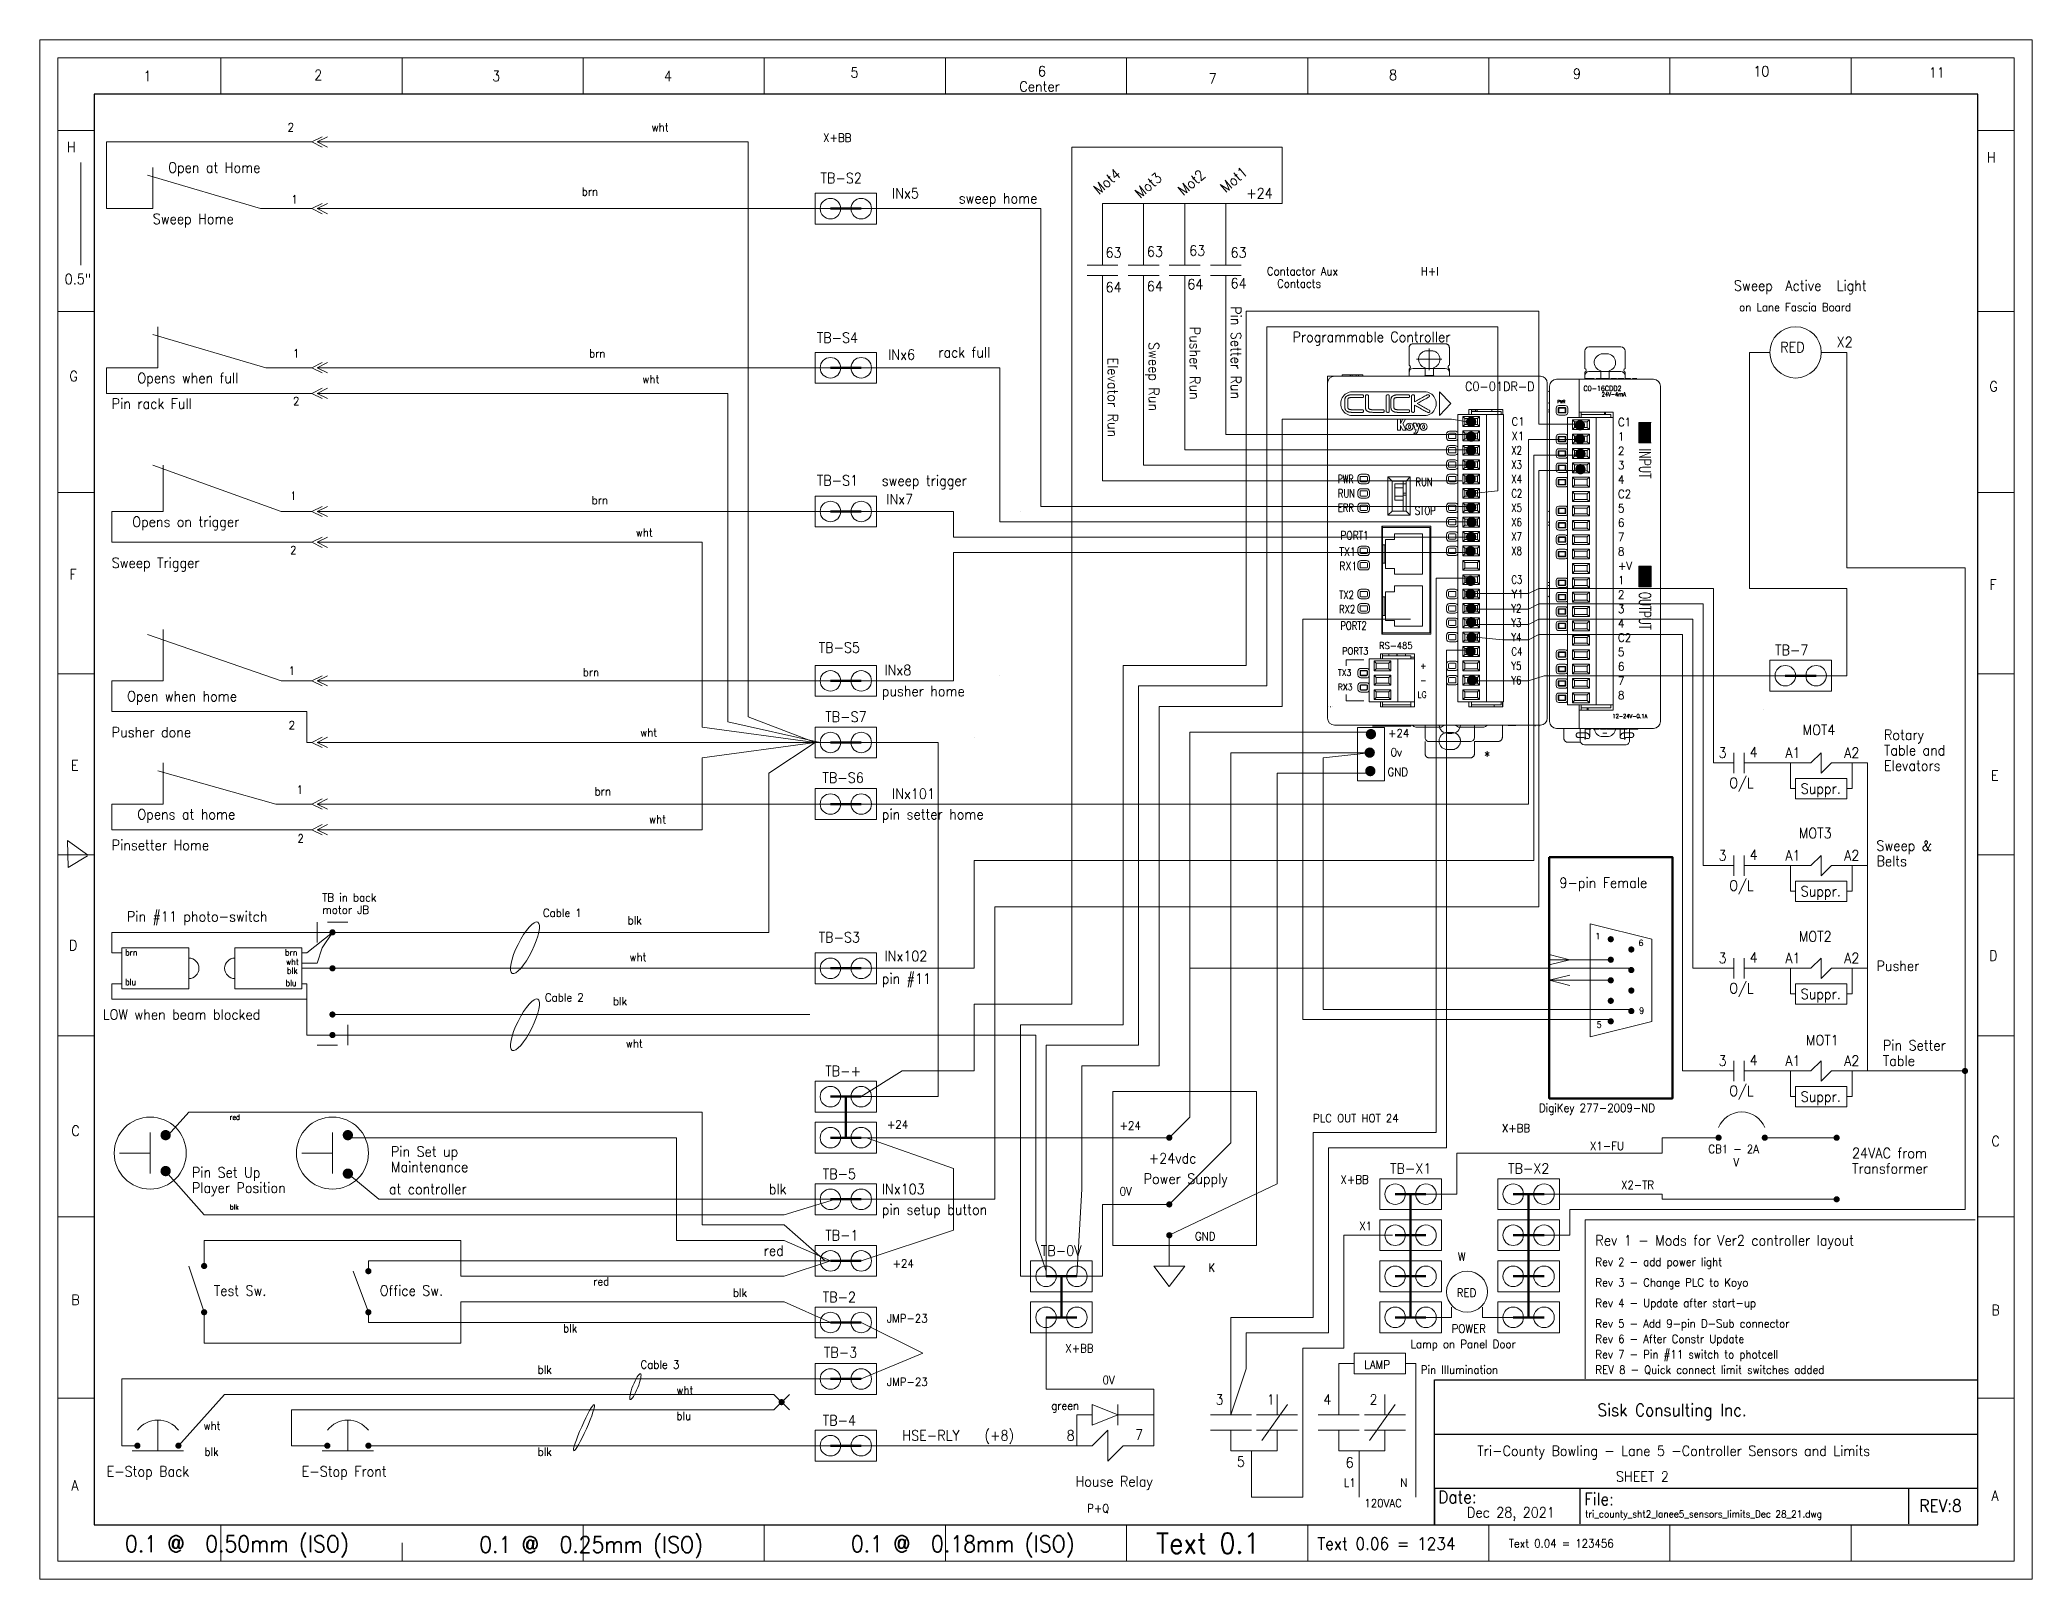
# Model space of a CAD drawing. Header units: inches. Extents: x 0 to 9.7, y 0 to 7.5.
import ezdxf
from ezdxf.enums import TextEntityAlignment as Align

# ---------------------------------------------------------------- set-up
doc = ezdxf.new("R2010")
doc.units = ezdxf.units.IN
for name, pattern in [('CENTER2', [28.575, 19.05, -3.175, 3.175, -3.175]), ('DOTTINY', [0.9525, 0, -0.9525]), ('PHANTOM', [12.7, 6.35, -1.27, 1.27, -1.27, 1.27, -1.27]), ('PHANTOM2', [1.25, 0.625, -0.125, 0.125, -0.125, 0.125, -0.125])]:
    doc.linetypes.add(name, pattern=pattern)
doc.layers.get('0').update_dxf_attribs({"lineweight": 0})
for name, color, linetype in [('CENTERLINE', 40, 'CENTER2'), ('DIMENSIONS', 140, 'Continuous'), ('PHANTOM', 130, 'PHANTOM2'), ('TEXT', 140, 'Continuous')]:
    doc.layers.add(name, color=color, linetype=linetype)
doc.styles.add('MX_NOTE_STANDARD', font='txt.shx', dxfattribs={"bigfont": 'extfont.shx'})
doc.styles.get("Standard").update_dxf_attribs({"font": 'STANDARD'})

msp = doc.modelspace()

# ---------------------------------------------------------------- texts
at = {"lineweight": 18}
for s, height, p in [('1', 0.05, (0.5048, 7.2954)), ('2', 0.05, (1.3361, 7.3013)), ('3', 0.05, (2.2026, 7.2954)), ('4', 0.05, (3.0398, 7.2954)), ('5', 0.05, (3.9473, 7.313)), ('Center', 0.05, (4.77, 7.2449)), ('6', 0.05, (4.8606, 7.3188)), ('7', 0.05, (5.6919, 7.2837)), ('8', 0.05, (6.5701, 7.3013)), ('9', 0.05, (7.4658, 7.3071)), ('10', 0.05, (8.344, 7.3188)), ('11', 0.05, (9.1988, 7.313)), ('2', 0.04, (1.2062, 7.0512)), ('wht', 0.04, (2.9791, 7.0512)), ('H', 0.05, (0.1312, 6.9502)), ('X+BB', 0.04, (3.8147, 7.0002)), ('Open at Home', 0.05, (0.625, 6.85)), ('H', 0.05, (9.4812, 6.9002)), ('TB-S2', 0.05, (3.8019, 6.799)), ('1', 0.04, (1.225, 6.7)), ('brn', 0.04, (2.6389, 6.7378)), ('INx5', 0.05, (4.15, 6.725)), ('sweep home', 0.05, (4.475, 6.7)), ('+24', 0.05, (5.875, 6.725)), ('Sweep Home', 0.05, (0.55, 6.6)), ('63', 0.05, (5.1897, 6.4362)), ('63', 0.05, (5.3911, 6.4409)), ('63', 0.05, (5.5971, 6.4456)), ('63', 0.05, (5.7985, 6.4362)), ('64', 0.05, (5.1897, 6.2676)), ('64', 0.05, (5.3911, 6.2723)), ('64', 0.05, (5.5878, 6.2816)), ('64', 0.05, (5.7985, 6.2863)), ('Contactor Aux ', 0.04, (5.975, 6.35)), ('  Contacts', 0.04, (5.975, 6.29)), ('H+I', 0.04, (6.725, 6.35)), ('Sweep', 0.05, (8.25, 6.275)), ('Active', 0.05, (8.5, 6.275)), ('Light', 0.05, (8.75, 6.275)), ('on Lane Fascia Board', 0.04, (8.275, 6.175)), ('TB-S4', 0.05, (3.7836, 6.0215)), ('Programmable Controller', 0.05, (6.1, 6.025)), ('RED', 0.05, (8.475, 5.975)), ('X2', 0.05, (8.75, 6)), ('1', 0.04, (1.233, 5.9498)), ('brn', 0.04, (2.6747, 5.9498)), ('INx6', 0.05, (4.1312, 5.9391)), ('rack full', 0.05, (4.375, 5.95)), ('G', 0.05, (0.144, 5.8344)), ('Opens when full', 0.05, (0.475, 5.825)), ('wht', 0.04, (2.9343, 5.8245)), ('G', 0.05, (9.494, 5.7844)), ('Pin rack Full', 0.05, (0.35, 5.7)), ('2', 0.04, (1.233, 5.717)), ('TB-S1', 0.05, (3.7836, 5.3263)), ('sweep trigger', 0.05, (4.1, 5.325)), ('1', 0.04, (1.2187, 5.2568)), ('brn', 0.04, (2.6872, 5.2353)), ('INx7', 0.05, (4.1221, 5.2348)), ('Opens on trigger', 0.05, (0.45, 5.125)), ('wht', 0.04, (2.9021, 5.0777)), ('Sweep Trigger', 0.05, (0.35, 4.925)), ('2', 0.04, (1.2187, 4.9917)), ('F', 0.05, (0.144, 4.8684)), ('F', 0.05, (9.494, 4.8184)), ('TB-S5', 0.05, (3.7928, 4.5121)), ('TB-7', 0.05, (8.45, 4.5)), ('1', 0.04, (1.2115, 4.4043)), ('brn', 0.04, (2.6442, 4.3972)), ('INx8', 0.05, (4.1129, 4.4023)), ('Open when home', 0.05, (0.425, 4.275)), ('pusher home', 0.05, (4.1, 4.3)), ('2', 0.04, (1.2115, 4.1393)), ('TB-S7', 0.05, (3.825, 4.175)), ('4', 0.001, (6.275, 4.2478)), ('5', 0.001, (6.2932, 4.2482)), ('Pusher done', 0.05, (0.35, 4.1)), ('wht', 0.04, (2.9236, 4.1035)), ('+24', 0.04, (6.5657, 4.1002)), ('MOT4', 0.05, (8.5837, 4.1115)), ('Rotary', 0.05, (8.9804, 4.0871)), ('E', 0.05, (0.1513, 3.939)), ('0v', 0.04, (6.5777, 4.0073)), ('3', 0.05, (8.175, 4)), ('4', 0.05, (8.3259, 4.0028)), ('A1', 0.05, (8.5, 4)), ('A2', 0.05, (8.7866, 3.9998)), ('Table and', 0.05, (8.9804, 4.0121)), ('Elevators', 0.05, (8.9804, 3.9371)), ('TB-S6', 0.05, (3.8111, 3.8785)), ('GND', 0.04, (6.5628, 3.9113)), ('O/L', 0.05, (8.2269, 3.853)), ('E', 0.05, (9.5013, 3.889)), ('1', 0.04, (1.25, 3.825)), ('brn', 0.04, (2.7015, 3.8169)), ('INx101', 0.05, (4.15, 3.8)), ('Suppr.', 0.05, (8.575, 3.825)), ('Opens at home', 0.05, (0.475, 3.7)), ('wht', 0.04, (2.9666, 3.6808)), ('pin setter home', 0.05, (4.1, 3.7)), ('Pinsetter Home', 0.05, (0.35, 3.55)), ('2', 0.04, (1.2545, 3.5877)), ('MOT3', 0.05, (8.5654, 3.6084)), ('Sweep &', 0.05, (8.9438, 3.5474)), ('3', 0.05, (8.175, 3.5)), ('4', 0.05, (8.3259, 3.5028)), ('A1', 0.05, (8.5, 3.5)), ('A2', 0.05, (8.7866, 3.4998)), ('Belts', 0.05, (8.9438, 3.4724)), ('9-pin Female', 0.05, (7.4, 3.3667)), ('O/L', 0.05, (8.2269, 3.353)), ('TB in back', 0.04, (1.375, 3.3)), ('Suppr.', 0.05, (8.575, 3.325)), ('Pin #11 photo-switch', 0.05, (0.4236, 3.2025)), ('motor JB', 0.04, (1.375, 3.24)), ('Cable 1', 0.04, (2.45, 3.225)), ('blk', 0.04, (2.8624, 3.189)), ('D', 0.05, (0.1422, 3.0621)), ('TB-S3', 0.05, (3.7928, 3.101)), ('1', 0.03, (7.575, 3.1167)), ('6', 0.03, (7.7855, 3.0839)), ('MOT2', 0.05, (8.5654, 3.1052)), ('brn', 0.03, (0.4152, 3.0375)), ('brn', 0.03, (1.194, 3.0375)), ('wht', 0.03, (1.1988, 2.9919)), ('wht', 0.04, (2.8714, 3.0099)), ('INx102', 0.05, (4.113, 3.0095)), ('3', 0.05, (8.175, 3)), ('4', 0.05, (8.3259, 3.0028)), ('A1', 0.05, (8.5, 3)), ('A2', 0.05, (8.7866, 2.9998)), ('Pusher', 0.05, (8.9438, 2.962)), ('D', 0.05, (9.4922, 3.0121)), ('blu', 0.03, (0.4152, 2.8933)), ('blu', 0.03, (1.1964, 2.8885)), ('blk', 0.03, (1.2036, 2.9486)), ('pin #11', 0.05, (4.1, 2.9)), ('O/L', 0.05, (8.2269, 2.853)), ('Cable 2', 0.04, (2.4595, 2.813)), ('blk', 0.04, (2.7908, 2.795)), ('Suppr.', 0.05, (8.575, 2.825)), (' LOW when beam blocked', 0.05, (0.275, 2.725)), ('9', 0.03, (7.7885, 2.7541)), ('wht', 0.04, (2.8535, 2.5891)), ('5', 0.03, (7.5817, 2.6852)), ('MOT1', 0.05, (8.6, 2.6)), ('Pin Setter', 0.05, (8.975, 2.575)), ('3', 0.05, (8.175, 2.5)), ('4', 0.05, (8.3259, 2.5028)), ('A1', 0.05, (8.5, 2.5)), ('A2', 0.05, (8.7866, 2.4998)), ('Table', 0.05, (8.975, 2.5)), ('TB-+', 0.05, (3.825, 2.45)), ('O/L', 0.05, (8.2269, 2.353)), ('Suppr.', 0.05, (8.575, 2.325)), ('red', 0.025, (0.925, 2.2375)), ('+24', 0.04, (4.1255, 2.1941)), ('PLC OUT HOT 24', 0.04, (6.2, 2.225)), ('DigiKey 277-2009-ND', 0.04, (7.3, 2.275)), ('C', 0.05, (0.1536, 2.1587)), ('+24', 0.04, (5.2585, 2.189)), ('X+BB', 0.04, (7.1201, 2.1762)), ('C', 0.05, (9.5036, 2.1087)), ('Pin Set up', 0.05, (1.7094, 2.058)), ('+24vdc', 0.05, (5.4, 2.025)), ('X1-FU', 0.04, (7.5488, 2.0899)), ('CB1 - 2A', 0.04, (8.125, 2.075)), ('V', 0.04, (8.2472, 2.01)), ('24VAC from', 0.05, (8.825, 2.05)), ('Pin Set Up', 0.05, (0.7405, 1.9562)), ('Maintenance', 0.05, (1.7094, 1.983)), ('TB-5', 0.05, (3.8124, 1.9486)), ('Power Supply', 0.05, (5.375, 1.925)), ('X+BB', 0.04, (6.3339, 1.9261)), ('TB-X1', 0.05, (6.575, 1.975)), ('TB-X2', 0.05, (7.15, 1.975)), ('Transformer', 0.05, (8.825, 1.975)), ('Player Position', 0.05, (0.7405, 1.8812)), ('at controller', 0.05, (1.7, 1.875)), ('blk', 0.05, (3.55, 1.875)), ('INx103', 0.05, (4.1, 1.875)), ('0V', 0.04, (5.2585, 1.8689)), ('X2-TR', 0.04, (7.7, 1.9)), ('blk', 0.025, (0.925, 1.8)), ('pin setup button', 0.05, (4.1, 1.775)), ('TB-1', 0.05, (3.825, 1.65)), ('GND', 0.04, (5.625, 1.65)), ('X1', 0.04, (6.425, 1.7)), ('Rev 1 - Mods for Ver2 controller layout', 0.05, (7.575, 1.625)), ('red', 0.05, (3.525, 1.575)), ('+24', 0.04, (4.1529, 1.5172)), ('TB-0V', 0.05, (4.875, 1.575)), ('W', 0.04, (6.9057, 1.5509)), ('Rev 2 - add power light', 0.04, (7.575, 1.525)), ('red', 0.04, (2.6948, 1.4303)), ('K', 0.04, (5.6907, 1.4973)), ('Rev 3 - Change PLC to Koyo', 0.04, (7.575, 1.425)), ('B', 0.05, (0.1536, 1.3354)), ('Test Sw.', 0.05, (0.8473, 1.3803)), ('Office Sw.', 0.05, (1.6552, 1.3803)), ('blk', 0.04, (3.375, 1.375)), ('TB-2', 0.05, (3.8124, 1.3486)), ('RED', 0.04, (6.9, 1.375)), ('Rev 4 - Update after start-up', 0.04, (7.575, 1.325)), ('JMP-23', 0.04, (4.125, 1.25)), ('Rev 5 - Add 9-pin D-Sub connector', 0.04, (7.575, 1.225)), ('B', 0.05, (9.5036, 1.2854)), ('blk', 0.04, (2.5484, 1.202)), ('Lamp on Panel Door', 0.04, (6.675, 1.125)), ('POWER', 0.04, (6.875, 1.2)), ('Rev 6 - After Constr Update', 0.04, (7.575, 1.15)), ('TB-3', 0.05, (3.8182, 1.0796)), ('X+BB', 0.04, (4.9939, 1.1042)), ('Rev 7 - Pin #11 switch to photcell', 0.04, (7.575, 1.075)), ('blk', 0.04, (2.4242, 1.0007)), ('Cable 3', 0.04, (2.925, 1.025)), ('JMP-23', 0.04, (4.1255, 0.9409)), ('0V', 0.04, (5.175, 0.95)), ('LAMP', 0.04, (6.45, 1.025)), ('Pin Illumination', 0.04, (6.725, 1)), ('REV 8 - Quick connect limit switches added', 0.04, (7.575, 1)), ('wht', 0.04, (3.1, 0.9)), ('3', 0.05, (5.725, 0.85)), ('1', 0.05, (5.975, 0.85)), ('4', 0.05, (6.25, 0.85)), ('2', 0.05, (6.475, 0.85)), ('blu', 0.04, (3.1, 0.775)), ('TB-4', 0.05, (3.8124, 0.7486)), ('green', 0.04, (4.925, 0.825)), ('wht', 0.04, (0.7971, 0.7271)), ('HSE-RLY', 0.05, (4.2, 0.675)), ('(+8)', 0.05, (4.6, 0.675)), ('8', 0.05, (5, 0.675)), ('7', 0.05, (5.334, 0.6788)), ('blk', 0.04, (0.8018, 0.6007)), ('blk', 0.04, (2.4242, 0.6007)), ('5', 0.05, (5.8294, 0.5473)), ('6', 0.05, (6.3586, 0.5427)), ('Tri-County Bowling - Lane 5 -Controller Sensors and Limits', 0.05, (7, 0.6)), ('E-Stop Back', 0.05, (0.325, 0.5)), ('E-Stop Front', 0.05, (1.275, 0.5)), ('House Relay', 0.05, (5.0432, 0.451)), ('L1', 0.04, (6.35, 0.45)), ('N', 0.04, (6.625, 0.45)), ('SHEET 2', 0.05, (7.675, 0.475)), ('A', 0.05, (0.1536, 0.4321)), ('120VAC', 0.04, (6.45, 0.35)), ('A', 0.05, (9.5036, 0.3821)), ('P+Q', 0.04, (5.1, 0.325)), ('Dec 28, 2021', 0.05, (6.95, 0.3)), ('tri_county_sht2_lanee5_sensors_limits_Dec 28_21.dwg', 0.035, (7.525, 0.3)), ('0.1 @  0.18mm (ISO)', 0.08, (3.9495, 0.1321)), ('Text 0.1 ', 0.1, (5.4361, 0.1248)), ('Text 0.06 = 1234', 0.06, (6.2216, 0.1432)), ('Text 0.04 = 123456', 0.04, (7.1536, 0.1542))]:
    msp.add_text(s, height=height, dxfattribs=at).set_placement(p)
for s, rotation, p in [('Mot4', 40.60129, (5.1569, 6.7406)), ('Mot3', 40.60129, (5.3583, 6.7219)), ('Mot2', 40.60129, (5.569, 6.736)), ('Mot1', 40.60129, (5.775, 6.75)), ('Pin Setter Run', 270, (5.8, 6.2)), ('Sweep Run', 270, (5.4, 6.025)), ('Pusher Run', 270, (5.6, 6.1)), ('Elevator Run', 270, (5.2, 5.95))]:
    msp.add_text(s, height=0.05, rotation=rotation, dxfattribs=at).set_placement(p)
at = {"linetype": 'Continuous', "lineweight": 18}
msp.add_text('0.5"', height=0.05, dxfattribs=at).set_placement((0.1211, 6.3066))
at = {"lineweight": 18, "style": 'MX_NOTE_STANDARD'}
for s, width, p in [('C1', 0.9, (7.167, 5.638)), ('X1', 0.9, (7.167, 5.568)), ('X2', 0.75, (7.166, 5.498)), ('X3', 0.75, (7.166, 5.428)), ('PWR', 0.675, (6.3205, 5.358)), ('RUN', 0.75, (6.699, 5.344)), ('X4', 0.75, (7.166, 5.358)), ('RUN', 0.75, (6.321, 5.288)), ('C2', 0.75, (7.166, 5.288)), ('ERR', 0.75, (6.321, 5.218)), ('STOP', 0.75, (6.696, 5.204)), ('X5', 0.75, (7.166, 5.218)), ('X6', 0.75, (7.166, 5.148)), ('PORT1', 0.803571, (6.3334, 5.084)), ('X7', 0.75, (7.166, 5.078)), ('TX1', 0.84375, (6.3276, 5.004)), ('RX1', 0.84375, (6.3276, 4.934)), ('X8', 0.75, (7.166, 5.008)), ('C3', 0.75, (7.166, 4.868)), ('TX2', 0.75, (6.327, 4.794)), ('Y1', 0.9, (7.167, 4.798)), ('RX2', 0.75, (6.327, 4.724)), ('PORT2', 0.75, (6.333, 4.644)), ('Y2', 0.75, (7.166, 4.728)), ('Y3', 0.75, (7.166, 4.658)), ('Y4', 0.75, (7.166, 4.588)), ('Y5', 0.75, (7.166, 4.448)), ('C4', 0.75, (7.166, 4.518)), ('Y6', 0.75, (7.166, 4.378))]:
    msp.add_text(s, height=0.04, dxfattribs=dict(at, width=width)).set_placement(p, align=Align.MIDDLE_LEFT)
at = {"lineweight": 18}
for s, height, p in [('RS-485', 0.033, (6.5213, 4.547)), ('PORT3', 0.033, (6.341, 4.5206)), ('TX3', 0.03, (6.321, 4.415)), ('+', 0.03, (6.7214, 4.448)), ('-', 0.03, (6.7214, 4.378)), ('RX3', 0.03, (6.321, 4.345)), ('LG', 0.03, (6.7087, 4.308))]:
    msp.add_text(s, height=height, dxfattribs=at).set_placement(p, align=Align.MIDDLE_LEFT)
at = {"color": 7, "lineweight": 18}
for s, p in [('Sisk Consulting Inc.', (7.5852, 0.7938)), ('Date:', (6.8096, 0.37)), ('File:', (7.52, 0.36)), ('REV:8', (9.1527, 0.3278))]:
    msp.add_text(s, height=0.06, dxfattribs=at).set_placement(p)
at = {"lineweight": 50}
msp.add_text('0.1 @  0.50mm (ISO)', height=0.08, dxfattribs=at).set_placement((0.4148, 0.1321))
at = {"lineweight": 25}
msp.add_text('0.1 @  0.25mm (ISO)', height=0.08, dxfattribs=at).set_placement((2.1399, 0.1285))
at = {"lineweight": 18, "insert": (7.1094, 5.809), "char_height": 0.04, "width": 2.371033, "attachment_point": 5}
msp.add_mtext('{\\H1.1078x;C0-01DR-D}', dxfattribs=at)
at = {"layer": 'DIMENSIONS', "lineweight": 18}
msp.add_text('*', height=0.048, dxfattribs=at).set_placement((7.0331, 3.9844))
at = {"layer": 'TEXT', "color": 250, "lineweight": 18}
for s, height, p in [('PWR', 0.015, (7.3896, 5.7275)), ('24V-4mA', 0.02, (7.6057, 5.7607)), ('C1', 0.04, (7.6851, 5.6153)), ('1', 0.04, (7.6851, 5.5453)), ('2', 0.04, (7.6851, 5.4753)), ('3', 0.04, (7.6851, 5.4053)), ('4', 0.04, (7.6851, 5.3353)), ('C2', 0.04, (7.6851, 5.2653)), ('5', 0.04, (7.6851, 5.1953)), ('6', 0.04, (7.6851, 5.1253)), ('7', 0.04, (7.6851, 5.0553)), ('8', 0.04, (7.6851, 4.9853)), ('+V', 0.04, (7.6851, 4.9153)), ('1', 0.04, (7.6856, 4.8453)), ('2', 0.04, (7.6851, 4.7753)), ('3', 0.04, (7.6851, 4.7053)), ('4', 0.04, (7.6851, 4.6353)), ('C2', 0.04, (7.6851, 4.5653)), ('5', 0.04, (7.6851, 4.4953)), ('6', 0.04, (7.6851, 4.4253)), ('7', 0.04, (7.6851, 4.3553)), ('8', 0.04, (7.6851, 4.2853)), ('12-24V-0.1A', 0.02, (7.6582, 4.1933))]:
    msp.add_text(s, height=height, dxfattribs=at).set_placement(p)
at = {"layer": 'TEXT', "color": 250, "lineweight": 18, "style": 'MX_NOTE_STANDARD'}
for s, width, p in [('INPUT', 0.688776, (7.8166, 5.5072)), ('OUTPUT', 0.642857, (7.8166, 4.8077))]:
    msp.add_text(s, height=0.056, rotation=270, dxfattribs=dict(at, width=width)).set_placement(p, align=Align.MIDDLE_LEFT)
at = {"layer": 'TEXT', "color": 250, "lineweight": 18, "insert": (7.5167, 5.8119), "char_height": 0.025, "width": 0.298154, "attachment_point": 1}
msp.add_mtext('C0-16CDD2', dxfattribs=at)

# ---------------------------------------------------------------- linework, layer by layer
for p, q in [((9.702, 7.497), (0, 7.497)), ((0, 7.497), (0, 0)), ((9.702, 0), (9.702, 7.497)), ((0, 0), (7.497, 0)), ((0, 0), (9.702, 0))]:
    msp.add_line(p, q)
at = {"lineweight": 15}
for p, q in [((9.6138, 7.4088), (0.0882, 7.4088)), ((0.0882, 7.4088), (0.0882, 0.0882)), ((0.882, 7.2324), (0.882, 7.4088)), ((1.764, 7.2324), (1.764, 7.4088)), ((2.646, 7.2324), (2.646, 7.4088)), ((3.528, 7.2324), (3.528, 7.4088)), ((4.41, 7.2324), (4.41, 7.4088)), ((5.292, 7.2324), (5.292, 7.4088)), ((6.174, 7.2324), (6.174, 7.4088)), ((7.056, 7.2324), (7.056, 7.4088)), ((7.938, 7.2324), (7.938, 7.4088)), ((8.82, 7.2324), (8.82, 7.4088)), ((9.6138, 0.0882), (9.6138, 7.4088)), ((0.2646, 7.056), (0.0882, 7.056)), ((9.4374, 7.056), (9.6138, 7.056)), ((0.2646, 6.174), (0.0882, 6.174)), ((9.4374, 6.174), (9.6138, 6.174)), ((0.2646, 5.292), (0.0882, 5.292)), ((9.4374, 5.292), (9.6138, 5.292)), ((0.2646, 4.41), (0.0882, 4.41)), ((9.4374, 4.41), (9.6138, 4.41)), ((0.2646, 3.528), (0.0882, 3.528)), ((9.4374, 3.528), (9.6138, 3.528)), ((0.2646, 2.646), (0.0882, 2.646)), ((9.4374, 2.646), (9.6138, 2.646)), ((0.2646, 1.764), (0.0882, 1.764)), ((9.4374, 1.764), (9.6138, 1.764)), ((0.2646, 0.882), (0.0882, 0.882)), ((9.4374, 0.882), (9.6138, 0.882)), ((0.882, 0.2646), (0.882, 0.0882)), ((2.646, 0.2646), (2.646, 0.0882)), ((3.528, 0.2646), (3.528, 0.0882)), ((4.41, 0.2646), (4.41, 0.0882)), ((5.292, 0.2646), (5.292, 0.0882)), ((6.174, 0.2646), (6.174, 0.0882)), ((7.056, 0.2646), (7.056, 0.0882)), ((7.938, 0.2646), (7.938, 0.0882)), ((8.82, 0.2646), (8.82, 0.0882)), ((1.764, 0.1764), (1.764, 0.0882)), ((0.0882, 0.0882), (9.6138, 0.0882))]:
    msp.add_line(p, q, dxfattribs=at)
at = {"color": 7, "lineweight": 30}
for p, q in [((0.2646, 7.2324), (0.2646, 0.2646)), ((9.4374, 7.2324), (0.2646, 7.2324)), ((9.4374, 0.2646), (9.4374, 7.2324)), ((6.7914, 0.9702), (9.4374, 0.9702)), ((6.7914, 0.2646), (6.7914, 0.9702)), ((6.7914, 0.7056), (9.4374, 0.7056)), ((9.4374, 0.441), (6.7914, 0.441)), ((6.7914, 0.441), (6.7914, 0.2646)), ((7.5001, 0.4429), (7.5, 0.27)), ((9.1, 0.44), (9.1, 0.27)), ((0.2646, 0.2646), (9.4374, 0.2646))]:
    msp.add_line(p, q, dxfattribs=at)
at = {"lineweight": 18}
for p, q in [((0.325, 6.675), (0.325, 7)), ((0.325, 7), (1.325, 7)), ((1.325, 7), (1.375, 7.025)), ((1.325, 7), (1.375, 6.975)), ((1.35, 7), (1.4, 7.025)), ((1.4, 7.025), (1.35, 7)), ((1.35, 7), (1.4, 6.975)), ((1.35, 7), (3.45, 7)), ((3.45, 7), (3.45, 4.2)), ((6.05, 6.975), (5.025, 6.975)), ((5.025, 6.975), (5.025, 3.1)), ((6.05, 6.7), (6.05, 6.975)), ((1.075, 6.675), (0.525, 6.8375)), ((0.55, 6.675), (0.55, 6.875)), ((1.325, 6.675), (1.375, 6.7)), ((1.35, 6.675), (1.4, 6.7)), ((1.4, 6.7), (1.35, 6.675)), ((5.175, 6.7), (6.05, 6.7)), ((5.175, 6.4), (5.175, 6.7)), ((5.375, 6.4), (5.375, 6.7)), ((5.575, 6.4), (5.575, 6.7)), ((5.775, 6.4), (5.775, 6.7)), ((6.05, 6.7), (6.05, 6.7)), ((0.55, 6.675), (0.325, 6.675)), ((1.075, 6.675), (1.325, 6.675)), ((1.325, 6.675), (1.375, 6.65)), ((1.35, 6.675), (1.4, 6.65)), ((1.35, 6.675), (3.85, 6.675)), ((4, 6.675), (4.875, 6.675)), ((4.875, 6.675), (4.875, 6.275)), ((5.1, 6.4), (5.25, 6.4)), ((5.1, 6.35), (5.25, 6.35)), ((5.175, 6.35), (5.175, 5.35)), ((5.3, 6.4), (5.45, 6.4)), ((5.3, 6.35), (5.45, 6.35)), ((5.375, 6.35), (5.375, 5.425)), ((5.5, 6.4), (5.65, 6.4)), ((5.5, 6.35), (5.65, 6.35)), ((5.575, 6.35), (5.575, 5.5)), ((5.7, 6.4), (5.85, 6.4)), ((5.7, 6.35), (5.85, 6.35)), ((5.775, 6.35), (5.775, 5.575)), ((4.875, 6.275), (4.875, 6.15)), ((4.875, 6.15), (4.875, 5.975)), ((5.875, 4.775), (5.875, 6.175)), ((5.875, 6.175), (7.3, 6.175)), ((7.3, 6.175), (7.3, 6.1)), ((1.1, 5.9), (0.55, 6.0625)), ((0.575, 5.9), (0.575, 6.1)), ((6.05, 6.1), (5.975, 6.1)), ((5.975, 6.1), (5.975, 5.95)), ((6.05, 6.1), (6.325, 6.1)), ((7.1, 6.1), (6.325, 6.1)), ((7.1, 5.3), (7.1, 6.1)), ((7.3, 5.975), (7.3, 6.1)), ((1.325, 5.9), (1.375, 5.925)), ((1.35, 5.9), (1.4, 5.925)), ((1.4, 5.925), (1.35, 5.9)), ((4.875, 5.975), (4.875, 5.225)), ((5.975, 5.95), (5.975, 4.35)), ((7.3, 5.625), (7.3, 5.975)), ((7.5236, 5.9817), (7.5236, 5.8968)), ((7.6996, 6.0017), (7.5436, 6.0017)), ((7.6316, 5.9677), (7.6116, 5.9677)), ((7.7196, 5.8968), (7.7196, 5.9817)), ((8.325, 5.975), (8.425, 5.975)), ((8.325, 5.975), (8.325, 4.875)), ((8.675, 5.975), (8.8, 5.975)), ((8.775, 5.975), (8.775, 5.975)), ((8.8, 5.975), (8.8, 4.925)), ((0.575, 5.9), (0.325, 5.9)), ((0.325, 5.9), (0.325, 5.775)), ((1.1, 5.9), (1.325, 5.9)), ((1.325, 5.9), (1.375, 5.875)), ((1.35, 5.9), (1.4, 5.875)), ((1.35, 5.9), (1.675, 5.9)), ((1.675, 5.9), (2.95, 5.9)), ((2.925, 5.9), (3.85, 5.9)), ((4.675, 5.9), (4, 5.9)), ((4.675, 5.9), (4.675, 5.15)), ((6.271, 5.859), (6.305, 5.859)), ((6.271, 5.825), (6.271, 5.859)), ((6.271, 4.193), (6.271, 5.825)), ((6.305, 5.859), (7.307, 5.859)), ((6.342, 5.865), (6.342, 5.859)), ((6.3427, 5.865), (6.342, 5.865)), ((6.3809, 5.865), (6.3427, 5.865)), ((6.3427, 5.865), (6.3427, 5.859)), ((6.3809, 5.865), (6.3809, 5.859)), ((6.382, 5.865), (6.3809, 5.865)), ((6.3911, 5.865), (6.382, 5.865)), ((6.382, 5.865), (6.382, 5.859)), ((6.3911, 5.865), (6.3911, 5.859)), ((6.4109, 5.865), (6.3911, 5.865)), ((6.4214, 5.865), (6.4109, 5.865)), ((6.4109, 5.865), (6.4109, 5.859)), ((6.4214, 5.865), (6.4214, 5.859)), ((6.4419, 5.865), (6.4214, 5.865)), ((6.4419, 5.865), (6.4419, 5.859)), ((6.442, 5.865), (6.4419, 5.865)), ((6.442, 5.865), (6.442, 5.859)), ((6.668, 5.877), (6.668, 5.859)), ((6.844, 5.897), (6.688, 5.897)), ((6.776, 5.863), (6.756, 5.863)), ((6.864, 5.859), (6.864, 5.877)), ((7.341, 5.825), (7.341, 4.193)), ((7.341, 5.8222), (7.341, 5.825)), ((7.341, 5.8219), (7.341, 5.8222)), ((7.3856, 5.8437), (7.4956, 5.8437)), ((7.3856, 5.8437), (7.4116, 5.8437)), ((7.4956, 5.8097), (7.4956, 5.8437)), ((7.4956, 5.8437), (7.8576, 5.8437)), ((7.4956, 5.8437), (7.4956, 5.8097)), ((7.5236, 5.8785), (7.5236, 5.8437)), ((7.5236, 5.8617), (7.5236, 5.8437)), ((7.5236, 5.8617), (7.5236, 5.8437)), ((7.5268, 5.8477), (7.5268, 5.8437)), ((7.5476, 5.8477), (7.5268, 5.8477)), ((7.6996, 5.8817), (7.5436, 5.8817)), ((7.5476, 5.8477), (7.5476, 5.8437)), ((7.5684, 5.8477), (7.5476, 5.8477)), ((7.5684, 5.8477), (7.5684, 5.8437)), ((7.5786, 5.8477), (7.5786, 5.8437)), ((7.5786, 5.8477), (7.5794, 5.8477)), ((7.5794, 5.8477), (7.5794, 5.8437)), ((7.5794, 5.8477), (7.5808, 5.8477)), ((7.5808, 5.8477), (7.5808, 5.8437)), ((7.5808, 5.8477), (7.5826, 5.8477)), ((7.5826, 5.8477), (7.5826, 5.8437)), ((7.5826, 5.8477), (7.5858, 5.8477)), ((7.5858, 5.8477), (7.5858, 5.8437)), ((7.5858, 5.8477), (7.5885, 5.8477)), ((7.5885, 5.8477), (7.5885, 5.8437)), ((7.5885, 5.8477), (7.5944, 5.8477)), ((7.5944, 5.8477), (7.5944, 5.8437)), ((7.5944, 5.8477), (7.5976, 5.8477)), ((7.5976, 5.8477), (7.5976, 5.8437)), ((7.5976, 5.8477), (7.6003, 5.8477)), ((7.6003, 5.8477), (7.6003, 5.8437)), ((7.6003, 5.8477), (7.6021, 5.8477)), ((7.6016, 5.8849), (7.6016, 5.8477)), ((7.6021, 5.8477), (7.6021, 5.8437)), ((7.6021, 5.8477), (7.6035, 5.8477)), ((7.6035, 5.8477), (7.6035, 5.8437)), ((7.6035, 5.8477), (7.6043, 5.8477)), ((7.6043, 5.8477), (7.6043, 5.8437)), ((7.6043, 5.8477), (7.6057, 5.8477)), ((7.6057, 5.8477), (7.6057, 5.8437)), ((7.616, 5.8477), (7.6116, 5.8477)), ((7.616, 5.8477), (7.616, 5.8437)), ((7.6167, 5.8477), (7.616, 5.8477)), ((7.6167, 5.8477), (7.6167, 5.8437)), ((7.6172, 5.8477), (7.6167, 5.8477)), ((7.6172, 5.8477), (7.6172, 5.8437)), ((7.6176, 5.8477), (7.6172, 5.8477)), ((7.6176, 5.8477), (7.6176, 5.8437)), ((7.6176, 5.8477), (7.6215, 5.8477)), ((7.6215, 5.8477), (7.6215, 5.8437)), ((7.6215, 5.8477), (7.6394, 5.8477)), ((7.6394, 5.8477), (7.6394, 5.8437)), ((7.6394, 5.8477), (7.6444, 5.8477)), ((7.6416, 5.8477), (7.6416, 5.8849)), ((7.6444, 5.8477), (7.6444, 5.8437)), ((7.651, 5.8477), (7.651, 5.8437)), ((7.6514, 5.8477), (7.651, 5.8477)), ((7.6514, 5.8477), (7.6514, 5.8437)), ((7.653, 5.8477), (7.6514, 5.8477)), ((7.653, 5.8477), (7.653, 5.8437)), ((7.6545, 5.8477), (7.653, 5.8477)), ((7.6545, 5.8477), (7.6545, 5.8437)), ((7.6553, 5.8477), (7.6545, 5.8477)), ((7.6553, 5.8477), (7.6553, 5.8437)), ((7.6567, 5.8477), (7.6553, 5.8477)), ((7.6567, 5.8477), (7.6567, 5.8437)), ((7.6586, 5.8477), (7.6567, 5.8477)), ((7.6616, 5.8437), (7.6576, 5.8437)), ((7.6586, 5.8477), (7.6586, 5.8437)), ((7.6589, 5.8477), (7.6586, 5.8477)), ((7.6589, 5.8477), (7.6589, 5.8437)), ((7.6589, 5.8477), (7.6776, 5.8477)), ((7.8576, 5.8437), (7.6616, 5.8437)), ((7.6776, 5.8477), (7.6776, 5.8437)), ((7.6841, 5.8477), (7.6841, 5.8437)), ((7.6841, 5.8477), (7.6879, 5.8477)), ((7.6879, 5.8477), (7.6879, 5.8437)), ((7.6887, 5.8477), (7.6879, 5.8477)), ((7.6879, 5.8477), (7.6879, 5.8437)), ((7.6879, 5.8477), (7.6879, 5.8477)), ((7.6887, 5.8477), (7.6887, 5.8437)), ((7.6891, 5.8477), (7.6887, 5.8477)), ((7.6891, 5.8477), (7.6891, 5.8437)), ((7.6904, 5.8477), (7.6891, 5.8477)), ((7.6904, 5.8477), (7.6904, 5.8437)), ((7.6937, 5.8477), (7.6904, 5.8477)), ((7.6937, 5.8477), (7.6937, 5.8437)), ((7.6959, 5.8477), (7.6937, 5.8477)), ((7.6959, 5.8477), (7.6959, 5.8437)), ((7.6986, 5.8477), (7.6959, 5.8477)), ((7.6986, 5.8477), (7.6986, 5.8437)), ((7.7032, 5.8477), (7.6986, 5.8477)), ((7.7032, 5.8477), (7.7032, 5.8437)), ((7.7059, 5.8477), (7.7032, 5.8477)), ((7.7059, 5.8477), (7.7059, 5.8437)), ((7.7081, 5.8477), (7.7059, 5.8477)), ((7.7081, 5.8477), (7.7081, 5.8437)), ((7.7114, 5.8477), (7.7081, 5.8477)), ((7.7114, 5.8477), (7.7114, 5.8437)), ((7.7126, 5.8477), (7.7114, 5.8477)), ((7.7126, 5.8477), (7.7126, 5.8437)), ((7.7131, 5.8477), (7.7126, 5.8477)), ((7.7131, 5.8477), (7.7131, 5.8437)), ((7.7139, 5.8477), (7.7131, 5.8477)), ((7.7139, 5.8477), (7.7139, 5.8437)), ((7.7196, 5.8437), (7.7196, 5.8785)), ((7.7196, 5.8437), (7.7196, 5.8617)), ((7.7196, 5.8437), (7.7196, 5.8617)), ((7.723, 5.8477), (7.723, 5.8437)), ((7.7234, 5.8477), (7.723, 5.8477)), ((7.7234, 5.8477), (7.7234, 5.8437)), ((7.7249, 5.8477), (7.7234, 5.8477)), ((7.7249, 5.8477), (7.7249, 5.8437)), ((7.7265, 5.8477), (7.7249, 5.8477)), ((7.7265, 5.8477), (7.7265, 5.8437)), ((7.7273, 5.8477), (7.7265, 5.8477)), ((7.7273, 5.8477), (7.7273, 5.8437)), ((7.7287, 5.8477), (7.7273, 5.8477)), ((7.7287, 5.8477), (7.7287, 5.8437)), ((7.7306, 5.8477), (7.7287, 5.8477)), ((7.7306, 5.8477), (7.7306, 5.8437)), ((7.7342, 5.8477), (7.7306, 5.8477)), ((7.7342, 5.8477), (7.7342, 5.8437)), ((7.7371, 5.8477), (7.7342, 5.8477)), ((7.7371, 5.8477), (7.7371, 5.8437)), ((7.7405, 5.8477), (7.7371, 5.8477)), ((7.7405, 5.8477), (7.7405, 5.8437)), ((7.7434, 5.8477), (7.7405, 5.8477)), ((7.7434, 5.8477), (7.7434, 5.8437)), ((7.7452, 5.8477), (7.7434, 5.8477)), ((7.7452, 5.8477), (7.7452, 5.8437)), ((7.7464, 5.8477), (7.7452, 5.8477)), ((7.7464, 5.8477), (7.7464, 5.8437)), ((7.756, 5.8477), (7.7599, 5.8477)), ((7.756, 5.8477), (7.756, 5.8437)), ((7.7599, 5.8477), (7.7599, 5.8437)), ((7.7599, 5.8477), (7.7643, 5.8477)), ((7.7643, 5.8477), (7.7643, 5.8437)), ((7.7643, 5.8477), (7.7769, 5.8477)), ((0.325, 5.775), (1.325, 5.775)), ((1.325, 5.775), (1.375, 5.8)), ((1.325, 5.775), (1.375, 5.75)), ((1.35, 5.775), (1.4, 5.8)), ((1.4, 5.8), (1.35, 5.775)), ((1.35, 5.775), (1.4, 5.75)), ((1.35, 5.775), (3.35, 5.775)), ((3.35, 5.775), (3.35, 4.175)), ((6.3901, 5.783), (6.7445, 5.783)), ((6.8154, 5.783), (6.8154, 5.6675)), ((6.8705, 5.7253), (6.8154, 5.783)), ((6.8154, 5.6675), (6.8705, 5.7253)), ((7.3516, 4.1777), (7.3516, 5.8097)), ((7.3516, 5.8094), (7.3516, 5.8097)), ((7.4956, 5.6837), (7.4956, 5.8097)), ((7.4956, 5.6837), (7.4956, 5.8097)), ((7.8916, 5.8097), (7.8916, 4.1777)), ((6.875, 5.65), (6.05, 5.65)), ((6.05, 5.65), (6.05, 4.25)), ((6.7445, 5.6675), (6.3901, 5.6675)), ((6.6116, 5.6495), (6.6258, 5.6495)), ((6.6116, 5.6495), (6.6116, 5.5966)), ((6.6258, 5.629), (6.6381, 5.6495)), ((6.6258, 5.6495), (6.6258, 5.629)), ((6.6369, 5.6265), (6.6507, 5.6495)), ((6.6381, 5.6495), (6.6507, 5.6495)), ((6.6883, 5.6294), (6.6968, 5.5974)), ((6.6883, 5.6294), (6.7017, 5.6294)), ((6.7017, 5.6294), (6.7065, 5.6115)), ((6.7065, 5.6115), (6.7113, 5.6295)), ((6.7098, 5.5905), (6.7197, 5.6272)), ((6.7113, 5.6295), (6.7197, 5.6272)), ((6.9515, 5.636), (6.875, 5.65)), ((7.045, 5.673), (6.905, 5.673)), ((6.905, 5.673), (6.905, 4.273)), ((6.939, 5.652), (6.929, 5.662)), ((6.929, 5.662), (7.011, 5.662)), ((6.929, 5.614), (6.929, 5.662)), ((7.001, 5.652), (6.939, 5.652)), ((6.939, 5.652), (6.939, 5.624)), ((6.959, 5.697), (6.959, 5.673)), ((7.125, 5.697), (6.959, 5.697)), ((6.971, 5.687), (6.971, 5.697)), ((6.999, 5.688), (6.971, 5.688)), ((6.971, 5.687), (7.116, 5.687)), ((6.971, 5.673), (6.971, 5.687)), ((6.991, 5.688), (6.991, 5.697)), ((6.999, 5.697), (6.999, 5.688)), ((7.001, 5.652), (7.011, 5.662)), ((7.001, 5.624), (7.001, 5.652)), ((7.011, 5.662), (7.011, 5.614)), ((7.045, 5.673), (7.045, 4.273)), ((7.127, 5.673), (7.045, 5.673)), ((7.071, 5.697), (7.071, 5.687)), ((7.116, 5.687), (7.116, 5.673)), ((7.125, 5.673), (7.125, 5.697)), ((7.127, 5.673), (7.127, 4.273)), ((7.3846, 5.6817), (7.3846, 5.7037)), ((7.3946, 5.7037), (7.3946, 5.6817)), ((7.3966, 5.7157), (7.4286, 5.7157)), ((7.4286, 5.7057), (7.3966, 5.7057)), ((7.3966, 5.7037), (7.4266, 5.7037)), ((7.3966, 5.6817), (7.3966, 5.7037)), ((7.4266, 5.6817), (7.3966, 5.6817)), ((7.3966, 5.6797), (7.4286, 5.6797)), ((7.4286, 5.6697), (7.3966, 5.6697)), ((7.4286, 5.7017), (7.4286, 5.6837)), ((7.4306, 5.6817), (7.4306, 5.7037)), ((7.4396, 5.6577), (7.4396, 4.2577)), ((7.5796, 5.6577), (7.4396, 5.6577)), ((7.4406, 5.7037), (7.4406, 5.6817)), ((7.4636, 5.6467), (7.5456, 5.6467)), ((7.4636, 5.5987), (7.4636, 5.6467)), ((7.4736, 5.6367), (7.4636, 5.6467)), ((7.5356, 5.6367), (7.4736, 5.6367)), ((7.4736, 5.6367), (7.4736, 5.6087)), ((7.4956, 5.6837), (7.6616, 5.6837)), ((7.4956, 5.6577), (7.4956, 5.6837)), ((7.5056, 5.6717), (7.5056, 5.6837)), ((7.5056, 5.6577), (7.5056, 5.6717)), ((7.5056, 5.6717), (7.6506, 5.6717)), ((7.5356, 5.6367), (7.5456, 5.6467)), ((7.5356, 5.6087), (7.5356, 5.6367)), ((7.5456, 5.6467), (7.5456, 5.5987)), ((7.5796, 5.6577), (7.5796, 4.2577)), ((7.6616, 5.6577), (7.5796, 5.6577)), ((7.6196, 5.6717), (7.6196, 5.6837)), ((7.6236, 5.6837), (7.6236, 5.6717)), ((7.6506, 5.6717), (7.6506, 5.6577)), ((7.6616, 5.6837), (7.6616, 5.6577)), ((7.6616, 5.6577), (7.6616, 4.2577)), ((7.7866, 5.6337), (7.8466, 5.6337)), ((7.7866, 5.5337), (7.7866, 5.6337)), ((5.775, 5.575), (6.05, 5.575)), ((6.95, 5.575), (6.05, 5.575)), ((6.6116, 5.5966), (6.6258, 5.5966)), ((6.6258, 5.6188), (6.6258, 5.5966)), ((6.6381, 5.5966), (6.6258, 5.6188)), ((6.6535, 5.5966), (6.6369, 5.6265)), ((6.6381, 5.5966), (6.6535, 5.5966)), ((6.6895, 5.5811), (6.6992, 5.5763)), ((6.6968, 5.5974), (6.7027, 5.5974)), ((6.7012, 5.5918), (6.7027, 5.5974)), ((6.85, 5.559), (6.85, 5.577)), ((6.86, 5.577), (6.86, 5.559)), ((6.864, 5.591), (6.892, 5.591)), ((6.892, 5.581), (6.864, 5.581)), ((6.864, 5.555), (6.892, 5.555)), ((6.892, 5.545), (6.864, 5.545)), ((6.896, 5.559), (6.896, 5.577)), ((6.929, 5.614), (6.939, 5.624)), ((7.011, 5.614), (6.929, 5.614)), ((6.939, 5.582), (6.929, 5.592)), ((6.929, 5.592), (7.011, 5.592)), ((6.929, 5.544), (6.929, 5.592)), ((6.929, 5.544), (6.939, 5.554)), ((7.011, 5.544), (6.929, 5.544)), ((6.939, 5.624), (7.001, 5.624)), ((7.001, 5.582), (6.939, 5.582)), ((6.939, 5.582), (6.939, 5.554)), ((6.939, 5.554), (7.001, 5.554)), ((7.011, 5.614), (7.001, 5.624)), ((7.001, 5.582), (7.011, 5.592)), ((7.001, 5.554), (7.001, 5.582)), ((7.011, 5.544), (7.001, 5.554)), ((7.011, 5.592), (7.011, 5.544)), ((7.25, 5.55), (7.25, 3.775)), ((7.5, 5.55), (7.25, 5.55)), ((7.5, 5.55), (7.275, 5.55)), ((7.5, 5.625), (7.3, 5.625)), ((7.3846, 5.5417), (7.3846, 5.5637)), ((7.3946, 5.5637), (7.3946, 5.5417)), ((7.3966, 5.5757), (7.4286, 5.5757)), ((7.4286, 5.5657), (7.3966, 5.5657)), ((7.3966, 5.5417), (7.3966, 5.5637)), ((7.3966, 5.5637), (7.4266, 5.5637)), ((7.4266, 5.5417), (7.3966, 5.5417)), ((7.3966, 5.5397), (7.4286, 5.5397)), ((7.4286, 5.5617), (7.4286, 5.5437)), ((7.4306, 5.5417), (7.4306, 5.5637)), ((7.4636, 5.5987), (7.4736, 5.6087)), ((7.5456, 5.5987), (7.4636, 5.5987)), ((7.4636, 5.5767), (7.5456, 5.5767)), ((7.4636, 5.5287), (7.4636, 5.5767)), ((7.4736, 5.5667), (7.4636, 5.5767)), ((7.4636, 5.5287), (7.4736, 5.5387)), ((7.4736, 5.6087), (7.5356, 5.6087)), ((7.5356, 5.5667), (7.4736, 5.5667)), ((7.4736, 5.5667), (7.4736, 5.5387)), ((7.4736, 5.5387), (7.5356, 5.5387)), ((7.5456, 5.5987), (7.5356, 5.6087)), ((7.5356, 5.5667), (7.5456, 5.5767)), ((7.5356, 5.5387), (7.5356, 5.5667)), ((7.5456, 5.5287), (7.5356, 5.5387)), ((7.5456, 5.5767), (7.5456, 5.5287)), ((7.7866, 5.5337), (7.8466, 5.5337)), ((5.575, 5.5), (6.05, 5.5)), ((6.95, 5.5), (6.05, 5.5)), ((6.85, 5.489), (6.85, 5.507)), ((6.85, 5.419), (6.85, 5.437)), ((6.86, 5.507), (6.86, 5.489)), ((6.86, 5.437), (6.86, 5.419)), ((6.864, 5.521), (6.892, 5.521)), ((6.892, 5.511), (6.864, 5.511)), ((6.864, 5.485), (6.892, 5.485)), ((6.892, 5.475), (6.864, 5.475)), ((6.864, 5.451), (6.892, 5.451)), ((6.892, 5.441), (6.864, 5.441)), ((6.896, 5.489), (6.896, 5.507)), ((6.896, 5.419), (6.896, 5.437)), ((6.939, 5.512), (6.929, 5.522)), ((6.929, 5.522), (7.011, 5.522)), ((6.929, 5.474), (6.929, 5.522)), ((6.929, 5.474), (6.939, 5.484)), ((7.011, 5.474), (6.929, 5.474)), ((6.929, 5.404), (6.929, 5.452)), ((6.939, 5.442), (6.929, 5.452)), ((6.929, 5.452), (7.011, 5.452)), ((7.001, 5.512), (6.939, 5.512)), ((6.939, 5.512), (6.939, 5.484)), ((6.939, 5.484), (7.001, 5.484)), ((6.939, 5.442), (6.939, 5.414)), ((7.001, 5.442), (6.939, 5.442)), ((7.001, 5.512), (7.011, 5.522)), ((7.001, 5.484), (7.001, 5.512)), ((7.011, 5.474), (7.001, 5.484)), ((7.001, 5.442), (7.011, 5.452)), ((7.001, 5.414), (7.001, 5.442)), ((7.011, 5.522), (7.011, 5.474)), ((7.011, 5.452), (7.011, 5.404)), ((7.5, 5.475), (7.275, 5.475)), ((7.275, 5.475), (7.275, 3.5)), ((7.3846, 5.4717), (7.3846, 5.4937)), ((7.3946, 5.4937), (7.3946, 5.4717)), ((7.4286, 5.5297), (7.3966, 5.5297)), ((7.3966, 5.5057), (7.4286, 5.5057)), ((7.4286, 5.4957), (7.3966, 5.4957)), ((7.3966, 5.4937), (7.4266, 5.4937)), ((7.3966, 5.4717), (7.3966, 5.4937)), ((7.4266, 5.4717), (7.3966, 5.4717)), ((7.3966, 5.4697), (7.4286, 5.4697)), ((7.4286, 5.4597), (7.3966, 5.4597)), ((7.3966, 5.4357), (7.4286, 5.4357)), ((7.4286, 5.4917), (7.4286, 5.4737)), ((7.4306, 5.4717), (7.4306, 5.4937)), ((7.5456, 5.5287), (7.4636, 5.5287)), ((7.4636, 5.5067), (7.5456, 5.5067)), ((7.4636, 5.4587), (7.4636, 5.5067)), ((7.4736, 5.4967), (7.4636, 5.5067)), ((7.4636, 5.4587), (7.4736, 5.4687)), ((7.5456, 5.4587), (7.4636, 5.4587)), ((7.4636, 5.4367), (7.5456, 5.4367)), ((7.4636, 5.3887), (7.4636, 5.4367)), ((7.4736, 5.4267), (7.4636, 5.4367)), ((7.5356, 5.4967), (7.4736, 5.4967)), ((7.4736, 5.4967), (7.4736, 5.4687)), ((7.4736, 5.4687), (7.5356, 5.4687)), ((7.5356, 5.4967), (7.5456, 5.5067)), ((7.5356, 5.4687), (7.5356, 5.4967)), ((7.5456, 5.4587), (7.5356, 5.4687)), ((7.5356, 5.4267), (7.5456, 5.4367)), ((7.5456, 5.5067), (7.5456, 5.4587)), ((7.5456, 5.4367), (7.5456, 5.3887)), ((1.175, 5.2), (0.55, 5.425)), ((0.6, 5.2), (0.6, 5.425)), ((5.175, 5.35), (6.05, 5.35)), ((5.375, 5.425), (6.05, 5.425)), ((6.95, 5.425), (6.05, 5.425)), ((6.925, 5.35), (6.05, 5.35)), ((6.419, 5.349), (6.419, 5.367)), ((6.429, 5.367), (6.429, 5.349)), ((6.433, 5.381), (6.461, 5.381)), ((6.461, 5.371), (6.433, 5.371)), ((6.433, 5.345), (6.461, 5.345)), ((6.465, 5.349), (6.465, 5.367)), ((6.475, 5.367), (6.475, 5.349)), ((6.565, 5.368), (6.673, 5.368)), ((6.565, 5.182), (6.565, 5.368)), ((6.585, 5.348), (6.565, 5.368)), ((6.585, 5.348), (6.585, 5.202)), ((6.653, 5.348), (6.585, 5.348)), ((6.639, 5.335), (6.639, 5.348)), ((6.673, 5.368), (6.653, 5.348)), ((6.653, 5.202), (6.653, 5.348)), ((6.673, 5.368), (6.673, 5.182)), ((6.85, 5.349), (6.85, 5.367)), ((6.86, 5.367), (6.86, 5.349)), ((6.864, 5.415), (6.892, 5.415)), ((6.892, 5.405), (6.864, 5.405)), ((6.864, 5.381), (6.892, 5.381)), ((6.892, 5.371), (6.864, 5.371)), ((6.864, 5.345), (6.892, 5.345)), ((6.896, 5.349), (6.896, 5.367)), ((6.929, 5.404), (6.939, 5.414)), ((7.011, 5.404), (6.929, 5.404)), ((6.929, 5.382), (7.011, 5.382)), ((6.929, 5.382), (6.939, 5.372)), ((6.929, 5.334), (6.929, 5.382)), ((6.939, 5.344), (6.929, 5.334)), ((6.939, 5.414), (7.001, 5.414)), ((7.001, 5.372), (6.939, 5.372)), ((6.939, 5.372), (6.939, 5.344)), ((6.939, 5.344), (7.001, 5.344)), ((7.011, 5.404), (7.001, 5.414)), ((7.011, 5.382), (7.001, 5.372)), ((7.001, 5.344), (7.001, 5.372)), ((7.001, 5.344), (7.011, 5.334)), ((7.011, 5.382), (7.011, 5.334)), ((7.5, 5.4), (7.3, 5.4)), ((7.3, 5.4), (7.3, 3.275)), ((7.3846, 5.4017), (7.3846, 5.4237)), ((7.3846, 5.3317), (7.3846, 5.3537)), ((7.3946, 5.4237), (7.3946, 5.4017)), ((7.3946, 5.3537), (7.3946, 5.3317)), ((7.4286, 5.4257), (7.3966, 5.4257)), ((7.3966, 5.4017), (7.3966, 5.4237)), ((7.3966, 5.4237), (7.4266, 5.4237)), ((7.4266, 5.4017), (7.3966, 5.4017)), ((7.3966, 5.3997), (7.4286, 5.3997)), ((7.4286, 5.3897), (7.3966, 5.3897)), ((7.3966, 5.3657), (7.4286, 5.3657)), ((7.4286, 5.3557), (7.3966, 5.3557)), ((7.3966, 5.3537), (7.4266, 5.3537)), ((7.3966, 5.3317), (7.3966, 5.3537)), ((7.4286, 5.4217), (7.4286, 5.4037)), ((7.4286, 5.3517), (7.4286, 5.3337)), ((7.4306, 5.4017), (7.4306, 5.4237)), ((7.4306, 5.3317), (7.4306, 5.3537)), ((7.4636, 5.3887), (7.4736, 5.3987)), ((7.5456, 5.3887), (7.4636, 5.3887)), ((7.4636, 5.3187), (7.4636, 5.3667)), ((7.4636, 5.3667), (7.5456, 5.3667)), ((7.4636, 5.3667), (7.4736, 5.3567)), ((7.5356, 5.4267), (7.4736, 5.4267)), ((7.4736, 5.4267), (7.4736, 5.3987)), ((7.4736, 5.3987), (7.5356, 5.3987)), ((7.4736, 5.3567), (7.4736, 5.3287)), ((7.5356, 5.3567), (7.4736, 5.3567)), ((7.5356, 5.3987), (7.5356, 5.4267)), ((7.5456, 5.3887), (7.5356, 5.3987)), ((7.5456, 5.3667), (7.5356, 5.3567)), ((7.5356, 5.3287), (7.5356, 5.3567)), ((7.5456, 5.3667), (7.5456, 5.3187)), ((6.419, 5.279), (6.419, 5.297)), ((6.429, 5.297), (6.429, 5.279)), ((6.461, 5.335), (6.433, 5.335)), ((6.433, 5.311), (6.461, 5.311)), ((6.461, 5.301), (6.433, 5.301)), ((6.433, 5.275), (6.461, 5.275)), ((6.461, 5.265), (6.433, 5.265)), ((6.433, 5.241), (6.461, 5.241)), ((6.465, 5.279), (6.465, 5.297)), ((6.475, 5.297), (6.475, 5.279)), ((6.599, 5.335), (6.639, 5.335)), ((6.599, 5.315), (6.599, 5.335)), ((6.599, 5.275), (6.599, 5.315)), ((6.599, 5.315), (6.639, 5.315)), ((6.599, 5.275), (6.639, 5.275)), ((6.599, 5.255), (6.599, 5.275)), ((6.599, 5.255), (6.639, 5.255)), ((6.653, 5.335), (6.639, 5.335)), ((6.639, 5.315), (6.639, 5.335)), ((6.639, 5.275), (6.639, 5.315)), ((6.653, 5.289), (6.639, 5.289)), ((6.639, 5.279), (6.653, 5.279)), ((6.639, 5.255), (6.639, 5.275)), ((6.639, 5.202), (6.639, 5.255)), ((6.892, 5.335), (6.864, 5.335)), ((6.864, 5.241), (6.892, 5.241)), ((7.011, 5.334), (6.929, 5.334)), ((6.929, 5.264), (6.929, 5.312)), ((6.929, 5.312), (6.939, 5.302)), ((6.929, 5.312), (7.011, 5.312)), ((6.939, 5.274), (6.929, 5.264)), ((7.011, 5.264), (6.929, 5.264)), ((6.929, 5.194), (6.929, 5.242)), ((6.929, 5.242), (6.939, 5.232)), ((6.929, 5.242), (7.011, 5.242)), ((6.939, 5.302), (6.939, 5.274)), ((7.001, 5.302), (6.939, 5.302)), ((6.939, 5.274), (7.001, 5.274)), ((6.9757, 5.287), (7.1, 5.3)), ((7.011, 5.312), (7.001, 5.302)), ((7.001, 5.274), (7.001, 5.302)), ((7.001, 5.274), (7.011, 5.264)), ((7.011, 5.242), (7.001, 5.232)), ((7.011, 5.312), (7.011, 5.264)), ((7.011, 5.242), (7.011, 5.194)), ((7.4266, 5.3317), (7.3966, 5.3317)), ((7.3966, 5.3297), (7.4286, 5.3297)), ((7.4286, 5.3197), (7.3966, 5.3197)), ((7.4736, 5.3287), (7.4636, 5.3187)), ((7.5456, 5.3187), (7.4636, 5.3187)), ((7.4636, 5.2487), (7.4636, 5.2967)), ((7.4636, 5.2967), (7.5456, 5.2967)), ((7.4636, 5.2967), (7.4736, 5.2867)), ((7.4736, 5.2587), (7.4636, 5.2487)), ((7.5456, 5.2487), (7.4636, 5.2487)), ((7.4736, 5.3287), (7.5356, 5.3287)), ((7.5356, 5.2867), (7.4736, 5.2867)), ((7.4736, 5.2867), (7.4736, 5.2587)), ((7.4736, 5.2587), (7.5356, 5.2587)), ((7.5356, 5.3287), (7.5456, 5.3187)), ((7.5456, 5.2967), (7.5356, 5.2867)), ((7.5356, 5.2587), (7.5356, 5.2867)), ((7.5356, 5.2587), (7.5456, 5.2487)), ((7.5456, 5.2967), (7.5456, 5.2487)), ((0.6, 5.2), (0.35, 5.2)), ((0.35, 5.2), (0.35, 5.05)), ((1.325, 5.2), (1.175, 5.2)), ((1.325, 5.2), (1.375, 5.225)), ((1.325, 5.2), (1.375, 5.175)), ((1.35, 5.2), (1.4, 5.225)), ((1.4, 5.225), (1.35, 5.2)), ((1.35, 5.2), (1.725, 5.2)), ((1.35, 5.2), (1.4, 5.175)), ((1.7, 5.2), (3.025, 5.2)), ((2.925, 5.2), (3.85, 5.2)), ((4, 5.2), (4.45, 5.2)), ((4.45, 5.2), (4.45, 5.075)), ((4.675, 5.15), (6.025, 5.15)), ((4.775, 5.2), (4.775, 5.2)), ((4.875, 5.225), (6.025, 5.225)), ((6.95, 5.225), (6.025, 5.225)), ((6.95, 5.15), (6.025, 5.15)), ((6.419, 5.209), (6.419, 5.227)), ((6.429, 5.227), (6.429, 5.209)), ((6.461, 5.231), (6.433, 5.231)), ((6.433, 5.205), (6.461, 5.205)), ((6.461, 5.195), (6.433, 5.195)), ((6.465, 5.209), (6.465, 5.227)), ((6.475, 5.227), (6.475, 5.209)), ((6.585, 5.202), (6.565, 5.182)), ((6.673, 5.182), (6.565, 5.182)), ((6.585, 5.202), (6.653, 5.202)), ((6.673, 5.182), (6.653, 5.202)), ((6.85, 5.209), (6.85, 5.227)), ((6.85, 5.139), (6.85, 5.157)), ((6.86, 5.227), (6.86, 5.209)), ((6.86, 5.157), (6.86, 5.139)), ((6.892, 5.231), (6.864, 5.231)), ((6.864, 5.205), (6.892, 5.205)), ((6.892, 5.195), (6.864, 5.195)), ((6.864, 5.171), (6.892, 5.171)), ((6.892, 5.161), (6.864, 5.161)), ((6.896, 5.209), (6.896, 5.227)), ((6.896, 5.139), (6.896, 5.157)), ((6.939, 5.204), (6.929, 5.194)), ((7.011, 5.194), (6.929, 5.194)), ((6.929, 5.124), (6.929, 5.172)), ((6.929, 5.172), (6.939, 5.162)), ((6.929, 5.172), (7.011, 5.172)), ((6.939, 5.232), (6.939, 5.204)), ((7.001, 5.232), (6.939, 5.232)), ((6.939, 5.204), (7.001, 5.204)), ((6.939, 5.162), (6.939, 5.134)), ((7.001, 5.162), (6.939, 5.162)), ((7.001, 5.204), (7.001, 5.232)), ((7.001, 5.204), (7.011, 5.194)), ((7.011, 5.172), (7.001, 5.162)), ((7.001, 5.134), (7.001, 5.162)), ((7.011, 5.172), (7.011, 5.124)), ((7.3516, 5.1487), (7.3457, 5.1487)), ((7.3846, 5.1917), (7.3846, 5.2137)), ((7.3846, 5.1217), (7.3846, 5.1437)), ((7.3946, 5.2137), (7.3946, 5.1917)), ((7.3946, 5.1437), (7.3946, 5.1217)), ((7.3966, 5.2257), (7.4286, 5.2257)), ((7.4286, 5.2157), (7.3966, 5.2157)), ((7.3966, 5.2137), (7.4266, 5.2137)), ((7.3966, 5.1917), (7.3966, 5.2137)), ((7.4266, 5.1917), (7.3966, 5.1917)), ((7.3966, 5.1897), (7.4286, 5.1897)), ((7.4286, 5.1797), (7.3966, 5.1797)), ((7.3966, 5.1557), (7.4286, 5.1557)), ((7.4286, 5.1457), (7.3966, 5.1457)), ((7.3966, 5.1217), (7.3966, 5.1437)), ((7.3966, 5.1437), (7.4266, 5.1437)), ((7.4286, 5.2117), (7.4286, 5.1937)), ((7.4306, 5.1917), (7.4306, 5.2137)), ((7.4306, 5.1217), (7.4306, 5.1437)), ((7.4636, 5.1787), (7.4636, 5.2267)), ((7.4636, 5.2267), (7.5456, 5.2267)), ((7.4636, 5.2267), (7.4736, 5.2167)), ((7.4736, 5.1887), (7.4636, 5.1787)), ((7.5456, 5.1787), (7.4636, 5.1787)), ((7.4636, 5.1087), (7.4636, 5.1567)), ((7.4636, 5.1567), (7.5456, 5.1567)), ((7.4636, 5.1567), (7.4736, 5.1467)), ((7.4736, 5.2167), (7.4736, 5.1887)), ((7.5356, 5.2167), (7.4736, 5.2167)), ((7.4736, 5.1887), (7.5356, 5.1887)), ((7.4736, 5.1467), (7.4736, 5.1187)), ((7.5356, 5.1467), (7.4736, 5.1467)), ((7.5456, 5.2267), (7.5356, 5.2167)), ((7.5356, 5.1887), (7.5356, 5.2167)), ((7.5356, 5.1887), (7.5456, 5.1787)), ((7.5456, 5.1567), (7.5356, 5.1467)), ((7.5356, 5.1187), (7.5356, 5.1467)), ((7.5456, 5.2267), (7.5456, 5.1787)), ((7.5456, 5.1567), (7.5456, 5.1087)), ((0.35, 5.05), (1.325, 5.05)), ((1.325, 5.05), (1.375, 5.075)), ((1.325, 5.05), (1.375, 5.025)), ((1.35, 5.05), (1.4, 5.075)), ((1.4, 5.075), (1.35, 5.05)), ((1.35, 5.05), (1.4, 5.025)), ((1.35, 5.05), (3.225, 5.05)), ((3.225, 5.05), (3.225, 4.15)), ((4.45, 5.075), (4.65, 5.075)), ((6.05, 5.075), (4.65, 5.075)), ((6.95, 5.075), (6.025, 5.075)), ((6.535, 4.603), (6.535, 5.129)), ((6.535, 5.129), (6.773, 5.129)), ((6.539, 5.1226), (6.539, 5.129)), ((6.539, 5.1226), (6.769, 5.1226)), ((6.539, 5.038), (6.539, 5.1226)), ((6.5966, 5.063), (6.5526, 5.063)), ((6.5526, 5.038), (6.5526, 5.063)), ((6.733, 5.0913), (6.5966, 5.0913)), ((6.5966, 5.0913), (6.5966, 5.063)), ((6.733, 4.8947), (6.733, 5.0913)), ((6.769, 5.1226), (6.769, 4.6094)), ((6.773, 5.129), (6.773, 4.603)), ((6.85, 5.069), (6.85, 5.087)), ((6.86, 5.087), (6.86, 5.069)), ((6.864, 5.135), (6.892, 5.135)), ((6.892, 5.125), (6.864, 5.125)), ((6.864, 5.101), (6.892, 5.101)), ((6.892, 5.091), (6.864, 5.091)), ((6.864, 5.065), (6.892, 5.065)), ((6.892, 5.055), (6.864, 5.055)), ((6.896, 5.069), (6.896, 5.087)), ((6.939, 5.134), (6.929, 5.124)), ((7.011, 5.124), (6.929, 5.124)), ((6.929, 5.054), (6.929, 5.102)), ((6.929, 5.102), (6.939, 5.092)), ((6.929, 5.102), (7.011, 5.102)), ((6.939, 5.064), (6.929, 5.054)), ((7.011, 5.054), (6.929, 5.054)), ((6.939, 5.134), (7.001, 5.134)), ((6.939, 5.092), (6.939, 5.064)), ((7.001, 5.092), (6.939, 5.092)), ((6.939, 5.064), (7.001, 5.064)), ((7.001, 5.134), (7.011, 5.124)), ((7.011, 5.102), (7.001, 5.092)), ((7.001, 5.064), (7.001, 5.092)), ((7.001, 5.064), (7.011, 5.054)), ((7.011, 5.102), (7.011, 5.054)), ((7.3457, 5.1327), (7.3516, 5.1327)), ((7.3846, 5.0517), (7.3846, 5.0737)), ((7.3946, 5.0737), (7.3946, 5.0517)), ((7.4266, 5.1217), (7.3966, 5.1217)), ((7.3966, 5.1197), (7.4286, 5.1197)), ((7.4286, 5.1097), (7.3966, 5.1097)), ((7.3966, 5.0857), (7.4286, 5.0857)), ((7.4286, 5.0757), (7.3966, 5.0757)), ((7.3966, 5.0737), (7.4266, 5.0737)), ((7.3966, 5.0517), (7.3966, 5.0737)), ((7.4266, 5.0517), (7.3966, 5.0517)), ((7.3966, 5.0497), (7.4286, 5.0497)), ((7.4286, 5.1417), (7.4286, 5.1237)), ((7.4286, 5.0717), (7.4286, 5.0537)), ((7.4306, 5.0517), (7.4306, 5.0737)), ((7.4736, 5.1187), (7.4636, 5.1087)), ((7.5456, 5.1087), (7.4636, 5.1087)), ((7.4636, 5.0387), (7.4636, 5.0867)), ((7.4636, 5.0867), (7.5456, 5.0867)), ((7.4636, 5.0867), (7.4736, 5.0767)), ((7.4736, 5.0487), (7.4636, 5.0387)), ((7.4736, 5.1187), (7.5356, 5.1187)), ((7.4736, 5.0767), (7.4736, 5.0487)), ((7.5356, 5.0767), (7.4736, 5.0767)), ((7.4736, 5.0487), (7.5356, 5.0487)), ((7.5356, 5.1187), (7.5456, 5.1087)), ((7.5456, 5.0867), (7.5356, 5.0767)), ((7.5356, 5.0487), (7.5356, 5.0767)), ((7.5356, 5.0487), (7.5456, 5.0387)), ((7.5456, 5.0867), (7.5456, 5.0387)), ((4.45, 4.375), (4.45, 5)), ((4.45, 5), (6.05, 5)), ((6.95, 5), (6.025, 5)), ((6.419, 4.999), (6.419, 5.017)), ((6.429, 5.017), (6.429, 4.999)), ((6.433, 5.031), (6.461, 5.031)), ((6.461, 5.021), (6.433, 5.021)), ((6.433, 4.995), (6.461, 4.995)), ((6.461, 4.985), (6.433, 4.985)), ((6.433, 4.961), (6.461, 4.961)), ((6.461, 4.951), (6.433, 4.951)), ((6.465, 4.999), (6.465, 5.017)), ((6.475, 5.017), (6.475, 4.999)), ((6.539, 4.948), (6.539, 5.038)), ((6.539, 5.038), (6.5526, 5.038)), ((6.5466, 4.948), (6.5466, 5.038)), ((6.5526, 5.038), (6.5526, 4.948)), ((6.85, 4.999), (6.85, 5.017)), ((6.86, 5.017), (6.86, 4.999)), ((6.864, 5.031), (6.892, 5.031)), ((6.892, 5.021), (6.864, 5.021)), ((6.864, 4.995), (6.892, 4.995)), ((6.892, 4.985), (6.864, 4.985)), ((6.896, 4.999), (6.896, 5.017)), ((6.929, 5.032), (7.011, 5.032)), ((6.939, 5.022), (6.929, 5.032)), ((6.929, 4.984), (6.929, 5.032)), ((6.939, 4.994), (6.929, 4.984)), ((7.011, 4.984), (6.929, 4.984)), ((6.929, 4.914), (6.929, 4.962)), ((6.929, 4.962), (6.939, 4.952)), ((6.929, 4.962), (7.011, 4.962)), ((7.001, 5.022), (6.939, 5.022)), ((6.939, 5.022), (6.939, 4.994)), ((6.939, 4.994), (7.001, 4.994)), ((6.939, 4.952), (6.939, 4.924)), ((7.001, 4.952), (6.939, 4.952)), ((7.011, 5.032), (7.001, 5.022)), ((7.001, 4.994), (7.001, 5.022)), ((7.011, 4.984), (7.001, 4.994)), ((7.011, 4.962), (7.001, 4.952)), ((7.001, 4.924), (7.001, 4.952)), ((7.011, 5.032), (7.011, 4.984)), ((7.011, 4.962), (7.011, 4.914)), ((7.3846, 4.9817), (7.3846, 5.0037)), ((7.3946, 5.0037), (7.3946, 4.9817)), ((7.4286, 5.0397), (7.3966, 5.0397)), ((7.3966, 5.0157), (7.4286, 5.0157)), ((7.4286, 5.0057), (7.3966, 5.0057)), ((7.3966, 5.0037), (7.4266, 5.0037)), ((7.3966, 4.9817), (7.3966, 5.0037)), ((7.4266, 4.9817), (7.3966, 4.9817)), ((7.3966, 4.9797), (7.4286, 4.9797)), ((7.4286, 4.9697), (7.3966, 4.9697)), ((7.4286, 5.0017), (7.4286, 4.9837)), ((7.4306, 4.9817), (7.4306, 5.0037)), ((7.5456, 5.0387), (7.4636, 5.0387)), ((7.4636, 5.0167), (7.5456, 5.0167)), ((7.4636, 4.9687), (7.4636, 5.0167)), ((7.4736, 5.0067), (7.4636, 5.0167)), ((7.4736, 4.9787), (7.4636, 4.9687)), ((7.5456, 4.9687), (7.4636, 4.9687)), ((7.5356, 5.0067), (7.4736, 5.0067)), ((7.4736, 5.0067), (7.4736, 4.9787)), ((7.4736, 4.9787), (7.5356, 4.9787)), ((7.5456, 5.0167), (7.5356, 5.0067)), ((7.5356, 4.9787), (7.5356, 5.0067)), ((7.5456, 4.9687), (7.5356, 4.9787)), ((7.5456, 5.0167), (7.5456, 4.9687)), ((6.419, 4.929), (6.419, 4.947)), ((6.429, 4.947), (6.429, 4.929)), ((6.433, 4.925), (6.461, 4.925)), ((6.461, 4.915), (6.433, 4.915)), ((6.465, 4.929), (6.465, 4.947)), ((6.475, 4.947), (6.475, 4.929)), ((6.539, 4.948), (6.5526, 4.948)), ((6.539, 4.784), (6.539, 4.948)), ((6.5526, 4.923), (6.5526, 4.948)), ((6.5526, 4.923), (6.5966, 4.923)), ((6.5966, 4.923), (6.5966, 4.8947)), ((6.5966, 4.8947), (6.733, 4.8947)), ((6.8, 4.875), (6.8, 2.175)), ((6.8, 4.875), (6.95, 4.875)), ((6.939, 4.924), (6.929, 4.914)), ((7.011, 4.914), (6.929, 4.914)), ((6.929, 4.844), (6.929, 4.892)), ((6.929, 4.892), (6.939, 4.882)), ((6.929, 4.892), (7.011, 4.892)), ((6.929, 4.844), (6.939, 4.854)), ((6.939, 4.924), (7.001, 4.924)), ((6.939, 4.882), (6.939, 4.854)), ((7.001, 4.882), (6.939, 4.882)), ((6.939, 4.854), (7.001, 4.854)), ((7.001, 4.924), (7.011, 4.914)), ((7.001, 4.882), (7.011, 4.892)), ((7.001, 4.854), (7.001, 4.882)), ((7.001, 4.854), (7.011, 4.844)), ((7.011, 4.892), (7.011, 4.844)), ((7.3516, 4.8547), (7.3457, 4.8547)), ((7.3846, 4.8417), (7.3846, 4.8637)), ((7.3946, 4.8637), (7.3946, 4.8417)), ((7.3966, 4.8757), (7.4286, 4.8757)), ((7.4286, 4.8657), (7.3966, 4.8657)), ((7.3966, 4.8637), (7.3966, 4.8417)), ((7.4266, 4.8637), (7.3966, 4.8637)), ((7.4286, 4.8437), (7.4286, 4.8617)), ((7.4306, 4.8417), (7.4306, 4.8637)), ((7.4636, 4.8987), (7.4636, 4.9467)), ((7.4636, 4.9467), (7.5456, 4.9467)), ((7.4636, 4.9467), (7.4736, 4.9367)), ((7.4736, 4.9087), (7.4636, 4.8987)), ((7.5456, 4.8987), (7.4636, 4.8987)), ((7.4636, 4.8767), (7.5456, 4.8767)), ((7.4636, 4.8287), (7.4636, 4.8767)), ((7.4636, 4.8767), (7.4736, 4.8667)), ((7.5356, 4.9367), (7.4736, 4.9367)), ((7.4736, 4.9367), (7.4736, 4.9087)), ((7.4736, 4.9087), (7.5356, 4.9087)), ((7.4736, 4.8667), (7.4736, 4.8387)), ((7.5356, 4.8667), (7.4736, 4.8667)), ((7.5456, 4.9467), (7.5356, 4.9367)), ((7.5356, 4.9087), (7.5356, 4.9367)), ((7.5356, 4.9087), (7.5456, 4.8987)), ((7.5356, 4.8667), (7.5456, 4.8767)), ((7.5356, 4.8387), (7.5356, 4.8667)), ((7.5456, 4.9467), (7.5456, 4.8987)), ((7.5456, 4.8767), (7.5456, 4.8287)), ((7.7866, 4.9337), (7.8466, 4.9337)), ((7.7866, 4.8337), (7.7866, 4.9337)), ((7.8466, 4.8337), (7.8466, 4.9337)), ((8.325, 4.875), (8.325, 4.825)), ((8.8, 4.925), (9.375, 4.925)), ((9.375, 4.925), (9.375, 4.7)), ((5.875, 4.45), (5.875, 4.775)), ((6.419, 4.789), (6.419, 4.807)), ((6.429, 4.807), (6.429, 4.789)), ((6.433, 4.821), (6.461, 4.821)), ((6.461, 4.811), (6.433, 4.811)), ((6.433, 4.785), (6.461, 4.785)), ((6.461, 4.775), (6.433, 4.775)), ((6.465, 4.789), (6.465, 4.807)), ((6.475, 4.807), (6.475, 4.789)), ((6.539, 4.694), (6.539, 4.784)), ((6.539, 4.784), (6.5526, 4.784)), ((6.5466, 4.694), (6.5466, 4.784)), ((6.5526, 4.809), (6.5966, 4.809)), ((6.5526, 4.784), (6.5526, 4.809)), ((6.5526, 4.784), (6.5526, 4.694)), ((6.5966, 4.8373), (6.733, 4.8373)), ((6.5966, 4.809), (6.5966, 4.8373)), ((6.733, 4.8373), (6.733, 4.6407)), ((6.85, 4.789), (6.85, 4.807)), ((6.86, 4.807), (6.86, 4.789)), ((6.864, 4.821), (6.892, 4.821)), ((6.892, 4.811), (6.864, 4.811)), ((6.864, 4.785), (6.892, 4.785)), ((6.892, 4.775), (6.864, 4.775)), ((6.896, 4.789), (6.896, 4.807)), ((7.011, 4.844), (6.929, 4.844)), ((6.929, 4.774), (6.929, 4.822)), ((6.929, 4.822), (6.939, 4.812)), ((6.929, 4.822), (7.011, 4.822)), ((6.939, 4.784), (6.929, 4.774)), ((7.011, 4.774), (6.929, 4.774)), ((6.939, 4.812), (6.939, 4.784)), ((7.001, 4.812), (6.939, 4.812)), ((6.939, 4.784), (7.001, 4.784)), ((6.975, 4.8), (7.25, 4.8)), ((7.011, 4.822), (7.001, 4.812)), ((7.001, 4.784), (7.001, 4.812)), ((7.001, 4.784), (7.011, 4.774)), ((7.011, 4.822), (7.011, 4.774)), ((7.25, 4.8), (7.3, 4.825)), ((7.3, 4.825), (8, 4.825)), ((7.3457, 4.8387), (7.3516, 4.8387)), ((7.3846, 4.7717), (7.3846, 4.7937)), ((7.3946, 4.7937), (7.3946, 4.7717)), ((7.3966, 4.8417), (7.4266, 4.8417)), ((7.3966, 4.8397), (7.4286, 4.8397)), ((7.4286, 4.8297), (7.3966, 4.8297)), ((7.3966, 4.8057), (7.4286, 4.8057)), ((7.4286, 4.7957), (7.3966, 4.7957)), ((7.3966, 4.7717), (7.3966, 4.7937)), ((7.3966, 4.7937), (7.4266, 4.7937)), ((7.4266, 4.7717), (7.3966, 4.7717)), ((7.3966, 4.7697), (7.4286, 4.7697)), ((7.4286, 4.7597), (7.3966, 4.7597)), ((7.4286, 4.7917), (7.4286, 4.7737)), ((7.4306, 4.7717), (7.4306, 4.7937)), ((7.4636, 4.8287), (7.4736, 4.8387)), ((7.5456, 4.8287), (7.4636, 4.8287)), ((7.4636, 4.7587), (7.4636, 4.8067)), ((7.4636, 4.8067), (7.5456, 4.8067)), ((7.4636, 4.8067), (7.4736, 4.7967)), ((7.4736, 4.7687), (7.4636, 4.7587)), ((7.5456, 4.7587), (7.4636, 4.7587)), ((7.4736, 4.8387), (7.5356, 4.8387)), ((7.4736, 4.7967), (7.4736, 4.7687)), ((7.5356, 4.7967), (7.4736, 4.7967)), ((7.4736, 4.7687), (7.5356, 4.7687)), ((7.5356, 4.8387), (7.5456, 4.8287)), ((7.5456, 4.8067), (7.5356, 4.7967)), ((7.5356, 4.7687), (7.5356, 4.7967)), ((7.5356, 4.7687), (7.5456, 4.7587)), ((7.5456, 4.8067), (7.5456, 4.7587)), ((7.7866, 4.8337), (7.8466, 4.8337)), ((8, 4.825), (8.15, 4.825)), ((8.15, 4.825), (8.15, 3.975)), ((8.325, 4.825), (8.8, 4.825)), ((8.8, 4.825), (8.8, 4.4)), ((9.375, 1.8), (9.375, 4.825)), ((6.15, 2.725), (6.15, 4.675)), ((6.15, 4.675), (6.675, 4.675)), ((6.419, 4.719), (6.419, 4.737)), ((6.429, 4.737), (6.429, 4.719)), ((6.433, 4.751), (6.461, 4.751)), ((6.461, 4.741), (6.433, 4.741)), ((6.433, 4.715), (6.461, 4.715)), ((6.461, 4.705), (6.433, 4.705)), ((6.465, 4.719), (6.465, 4.737)), ((6.475, 4.737), (6.475, 4.719)), ((6.539, 4.694), (6.5526, 4.694)), ((6.539, 4.6094), (6.539, 4.694)), ((6.5526, 4.669), (6.5526, 4.694)), ((6.5966, 4.669), (6.5526, 4.669)), ((6.5966, 4.6407), (6.5966, 4.669)), ((6.85, 4.719), (6.85, 4.737)), ((6.85, 4.649), (6.85, 4.667)), ((6.86, 4.737), (6.86, 4.719)), ((6.86, 4.667), (6.86, 4.649)), ((6.864, 4.751), (6.892, 4.751)), ((6.892, 4.741), (6.864, 4.741)), ((6.864, 4.715), (6.892, 4.715)), ((6.892, 4.705), (6.864, 4.705)), ((6.864, 4.681), (6.892, 4.681)), ((6.892, 4.671), (6.864, 4.671)), ((6.896, 4.719), (6.896, 4.737)), ((6.896, 4.649), (6.896, 4.667)), ((6.929, 4.704), (6.929, 4.752)), ((6.929, 4.752), (6.939, 4.742)), ((6.929, 4.752), (7.011, 4.752)), ((6.939, 4.714), (6.929, 4.704)), ((7.011, 4.704), (6.929, 4.704)), ((6.929, 4.634), (6.929, 4.682)), ((6.929, 4.682), (6.939, 4.672)), ((6.929, 4.682), (7.011, 4.682)), ((6.939, 4.742), (6.939, 4.714)), ((7.001, 4.742), (6.939, 4.742)), ((6.939, 4.714), (7.001, 4.714)), ((6.939, 4.672), (6.939, 4.644)), ((7.001, 4.672), (6.939, 4.672)), ((6.975, 4.725), (7.25, 4.725)), ((7.011, 4.752), (7.001, 4.742)), ((7.001, 4.714), (7.001, 4.742)), ((7.001, 4.714), (7.011, 4.704)), ((7.011, 4.682), (7.001, 4.672)), ((7.001, 4.644), (7.001, 4.672)), ((7.011, 4.752), (7.011, 4.704)), ((7.011, 4.682), (7.011, 4.634)), ((7.25, 4.725), (7.3, 4.75)), ((7.25, 4.65), (7.3, 4.675)), ((7.3, 4.75), (8, 4.75)), ((7.3, 4.675), (8, 4.675)), ((7.3846, 4.7017), (7.3846, 4.7237)), ((7.3946, 4.7237), (7.3946, 4.7017)), ((7.3966, 4.7357), (7.4286, 4.7357)), ((7.4286, 4.7257), (7.3966, 4.7257)), ((7.3966, 4.7237), (7.4266, 4.7237)), ((7.3966, 4.7017), (7.3966, 4.7237)), ((7.4266, 4.7017), (7.3966, 4.7017)), ((7.3966, 4.6997), (7.4286, 4.6997)), ((7.4286, 4.6897), (7.3966, 4.6897)), ((7.3966, 4.6657), (7.4286, 4.6657)), ((7.4286, 4.7217), (7.4286, 4.7037)), ((7.4306, 4.7017), (7.4306, 4.7237)), ((7.4636, 4.6887), (7.4636, 4.7367)), ((7.4636, 4.7367), (7.5456, 4.7367)), ((7.4636, 4.7367), (7.4736, 4.7267)), ((7.4736, 4.6987), (7.4636, 4.6887)), ((7.5456, 4.6887), (7.4636, 4.6887)), ((7.4636, 4.6187), (7.4636, 4.6667)), ((7.4636, 4.6667), (7.5456, 4.6667)), ((7.4636, 4.6667), (7.4736, 4.6567)), ((7.4736, 4.7267), (7.4736, 4.6987)), ((7.5356, 4.7267), (7.4736, 4.7267)), ((7.4736, 4.6987), (7.5356, 4.6987)), ((7.5456, 4.7367), (7.5356, 4.7267)), ((7.5356, 4.6987), (7.5356, 4.7267)), ((7.5356, 4.6987), (7.5456, 4.6887)), ((7.5456, 4.6667), (7.5356, 4.6567)), ((7.5456, 4.7367), (7.5456, 4.6887)), ((7.5456, 4.6667), (7.5456, 4.6187)), ((8, 4.75), (8.1, 4.75)), ((8, 4.675), (8.05, 4.675)), ((8.05, 4.675), (8.05, 2.975)), ((8.1, 4.75), (8.1, 3.475)), ((1.175, 4.375), (0.525, 4.6)), ((0.6, 4.375), (0.6, 4.625)), ((6.773, 4.603), (6.535, 4.603)), ((6.539, 4.603), (6.539, 4.6094)), ((6.769, 4.6094), (6.539, 4.6094)), ((6.733, 4.6407), (6.5966, 4.6407)), ((6.773, 4.61), (6.769, 4.61)), ((6.85, 4.579), (6.85, 4.597)), ((6.86, 4.597), (6.86, 4.579)), ((6.864, 4.645), (6.892, 4.645)), ((6.892, 4.635), (6.864, 4.635)), ((6.864, 4.611), (6.892, 4.611)), ((6.892, 4.601), (6.864, 4.601)), ((6.864, 4.575), (6.892, 4.575)), ((6.892, 4.565), (6.864, 4.565)), ((6.896, 4.579), (6.896, 4.597)), ((6.939, 4.644), (6.929, 4.634)), ((7.011, 4.634), (6.929, 4.634)), ((6.929, 4.564), (6.929, 4.612)), ((6.929, 4.612), (6.939, 4.602)), ((6.929, 4.612), (7.011, 4.612)), ((6.939, 4.574), (6.929, 4.564)), ((7.011, 4.564), (6.929, 4.564)), ((6.939, 4.644), (7.001, 4.644)), ((6.939, 4.602), (6.939, 4.574)), ((7.001, 4.602), (6.939, 4.602)), ((6.939, 4.574), (7.001, 4.574)), ((6.9738, 4.5895), (7.125, 4.575)), ((6.975, 4.65), (7.25, 4.65)), ((7.001, 4.644), (7.011, 4.634)), ((7.011, 4.612), (7.001, 4.602)), ((7.001, 4.574), (7.001, 4.602)), ((7.001, 4.574), (7.011, 4.564)), ((7.011, 4.612), (7.011, 4.564)), ((7.125, 4.575), (7.25, 4.575)), ((7.25, 4.575), (7.3, 4.6)), ((7.3, 4.6), (8, 4.6)), ((7.3846, 4.6317), (7.3846, 4.6537)), ((7.3946, 4.6537), (7.3946, 4.6317)), ((7.4286, 4.6557), (7.3966, 4.6557)), ((7.3966, 4.6537), (7.4266, 4.6537)), ((7.3966, 4.6317), (7.3966, 4.6537)), ((7.4266, 4.6317), (7.3966, 4.6317)), ((7.3966, 4.6297), (7.4286, 4.6297)), ((7.4286, 4.6197), (7.3966, 4.6197)), ((7.4286, 4.6517), (7.4286, 4.6337)), ((7.4306, 4.6317), (7.4306, 4.6537)), ((7.4736, 4.6287), (7.4636, 4.6187)), ((7.5456, 4.6187), (7.4636, 4.6187)), ((7.4636, 4.5487), (7.4636, 4.5967)), ((7.4636, 4.5967), (7.5456, 4.5967)), ((7.4636, 4.5967), (7.4736, 4.5867)), ((7.4736, 4.6567), (7.4736, 4.6287)), ((7.5356, 4.6567), (7.4736, 4.6567)), ((7.4736, 4.6287), (7.5356, 4.6287)), ((7.4736, 4.5867), (7.4736, 4.5587)), ((7.5356, 4.5867), (7.4736, 4.5867)), ((7.5356, 4.6287), (7.5356, 4.6567)), ((7.5356, 4.6287), (7.5456, 4.6187)), ((7.5456, 4.5967), (7.5356, 4.5867)), ((7.5356, 4.5587), (7.5356, 4.5867)), ((7.5456, 4.5967), (7.5456, 4.5487)), ((8, 4.6), (8, 2.475)), ((6.447, 4.478), (6.361, 4.478)), ((6.361, 4.478), (6.361, 4.448)), ((6.473, 4.483), (6.613, 4.483)), ((6.473, 4.483), (6.473, 4.273)), ((6.507, 4.462), (6.497, 4.472)), ((6.497, 4.424), (6.497, 4.472)), ((6.497, 4.472), (6.579, 4.472)), ((6.529, 4.483), (6.529, 4.507)), ((6.529, 4.507), (6.695, 4.507)), ((6.539, 4.497), (6.539, 4.507)), ((6.539, 4.497), (6.539, 4.483)), ((6.677, 4.497), (6.539, 4.497)), ((6.569, 4.507), (6.569, 4.497)), ((6.569, 4.462), (6.579, 4.472)), ((6.579, 4.472), (6.579, 4.424)), ((6.608, 4.497), (6.608, 4.507)), ((6.61, 4.497), (6.61, 4.507)), ((6.613, 4.483), (6.695, 4.483)), ((6.613, 4.483), (6.613, 4.273)), ((6.65, 4.497), (6.65, 4.507)), ((6.677, 4.483), (6.677, 4.497)), ((6.695, 4.49), (6.677, 4.49)), ((6.695, 4.507), (6.695, 4.483)), ((6.695, 4.483), (6.695, 4.273)), ((6.95, 4.525), (6.85, 4.525)), ((6.85, 2.1), (6.85, 4.525)), ((6.864, 4.471), (6.892, 4.471)), ((6.939, 4.532), (6.929, 4.542)), ((6.929, 4.542), (7.011, 4.542)), ((6.929, 4.494), (6.929, 4.542)), ((6.929, 4.494), (6.939, 4.504)), ((7.011, 4.494), (6.929, 4.494)), ((6.929, 4.472), (7.011, 4.472)), ((6.929, 4.472), (6.939, 4.462)), ((6.929, 4.424), (6.929, 4.472)), ((7.001, 4.532), (6.939, 4.532)), ((6.939, 4.532), (6.939, 4.504)), ((6.939, 4.504), (7.001, 4.504)), ((7.001, 4.532), (7.011, 4.542)), ((7.001, 4.504), (7.001, 4.532)), ((7.011, 4.494), (7.001, 4.504)), ((7.011, 4.472), (7.001, 4.462)), ((7.011, 4.542), (7.011, 4.494)), ((7.011, 4.472), (7.011, 4.424)), ((7.3846, 4.4917), (7.3846, 4.5137)), ((7.3946, 4.5137), (7.3946, 4.4917)), ((7.3966, 4.5257), (7.4286, 4.5257)), ((7.4286, 4.5157), (7.3966, 4.5157)), ((7.3966, 4.5137), (7.4266, 4.5137)), ((7.3966, 4.4917), (7.3966, 4.5137)), ((7.4266, 4.4917), (7.3966, 4.4917)), ((7.3966, 4.4897), (7.4286, 4.4897)), ((7.4286, 4.4797), (7.3966, 4.4797)), ((7.4286, 4.5117), (7.4286, 4.4937)), ((7.4306, 4.4917), (7.4306, 4.5137)), ((7.4736, 4.5587), (7.4636, 4.5487)), ((7.5456, 4.5487), (7.4636, 4.5487)), ((7.4636, 4.4787), (7.4636, 4.5267)), ((7.4736, 4.5167), (7.4636, 4.5267)), ((7.4636, 4.5267), (7.5456, 4.5267)), ((7.4636, 4.4787), (7.4736, 4.4887)), ((7.5456, 4.4787), (7.4636, 4.4787)), ((7.4736, 4.5587), (7.5356, 4.5587)), ((7.4736, 4.5167), (7.4736, 4.4887)), ((7.5356, 4.5167), (7.4736, 4.5167)), ((7.4736, 4.4887), (7.5356, 4.4887)), ((7.5356, 4.5587), (7.5456, 4.5487)), ((7.5356, 4.5167), (7.5456, 4.5267)), ((7.5356, 4.4887), (7.5356, 4.5167)), ((7.5456, 4.4787), (7.5356, 4.4887)), ((7.5456, 4.5267), (7.5456, 4.4787)), ((0.6, 4.375), (0.35, 4.375)), ((0.35, 4.375), (0.35, 4.225)), ((1.175, 4.375), (1.325, 4.375)), ((1.325, 4.375), (1.375, 4.4)), ((1.325, 4.375), (1.375, 4.35)), ((1.35, 4.375), (1.4, 4.4)), ((1.4, 4.4), (1.35, 4.375)), ((1.35, 4.375), (1.4, 4.35)), ((1.35, 4.375), (1.7, 4.375)), ((1.7, 4.375), (2.975, 4.375)), ((2.925, 4.375), (3.85, 4.375)), ((4, 4.375), (4.45, 4.375)), ((4.675, 4.4), (4.675, 4.4)), ((5.275, 2.7), (5.275, 4.45)), ((5.275, 4.45), (5.875, 4.45)), ((6.419, 4.404), (6.419, 4.422)), ((6.429, 4.422), (6.429, 4.404)), ((6.431, 4.422), (6.431, 4.404)), ((6.433, 4.436), (6.461, 4.436)), ((6.461, 4.426), (6.433, 4.426)), ((6.461, 4.424), (6.433, 4.424)), ((6.433, 4.402), (6.461, 4.402)), ((6.433, 4.4), (6.461, 4.4)), ((6.461, 4.39), (6.433, 4.39)), ((6.433, 4.366), (6.461, 4.366)), ((6.463, 4.404), (6.463, 4.422)), ((6.465, 4.404), (6.465, 4.422)), ((6.497, 4.424), (6.507, 4.434)), ((6.579, 4.424), (6.497, 4.424)), ((6.507, 4.392), (6.497, 4.402)), ((6.497, 4.354), (6.497, 4.402)), ((6.497, 4.402), (6.579, 4.402)), ((6.507, 4.462), (6.507, 4.434)), ((6.569, 4.462), (6.507, 4.462)), ((6.507, 4.434), (6.569, 4.434)), ((6.569, 4.392), (6.507, 4.392)), ((6.507, 4.392), (6.507, 4.364)), ((6.569, 4.434), (6.569, 4.462)), ((6.579, 4.424), (6.569, 4.434)), ((6.569, 4.392), (6.579, 4.402)), ((6.569, 4.364), (6.569, 4.392)), ((6.579, 4.402), (6.579, 4.354)), ((6.85, 4.439), (6.85, 4.457)), ((6.85, 4.369), (6.85, 4.387)), ((6.86, 4.457), (6.86, 4.439)), ((6.86, 4.387), (6.86, 4.369)), ((6.892, 4.461), (6.864, 4.461)), ((6.864, 4.435), (6.892, 4.435)), ((6.892, 4.425), (6.864, 4.425)), ((6.864, 4.401), (6.892, 4.401)), ((6.892, 4.391), (6.864, 4.391)), ((6.896, 4.439), (6.896, 4.457)), ((6.896, 4.369), (6.896, 4.387)), ((6.939, 4.434), (6.929, 4.424)), ((7.011, 4.424), (6.929, 4.424)), ((6.929, 4.354), (6.929, 4.402)), ((6.929, 4.402), (6.939, 4.392)), ((6.929, 4.402), (7.011, 4.402)), ((7.001, 4.462), (6.939, 4.462)), ((6.939, 4.462), (6.939, 4.434)), ((6.939, 4.434), (7.001, 4.434)), ((6.939, 4.392), (6.939, 4.364)), ((7.001, 4.392), (6.939, 4.392)), ((6.975, 4.375), (7.25, 4.375)), ((7.001, 4.434), (7.001, 4.462)), ((7.001, 4.434), (7.011, 4.424)), ((7.011, 4.402), (7.001, 4.392)), ((7.001, 4.364), (7.001, 4.392)), ((7.011, 4.402), (7.011, 4.354)), ((7.25, 4.375), (7.325, 4.4)), ((7.325, 4.4), (8.5, 4.4)), ((7.3846, 4.4217), (7.3846, 4.4437)), ((7.3846, 4.3517), (7.3846, 4.3737)), ((7.3946, 4.4437), (7.3946, 4.4217)), ((7.3946, 4.3737), (7.3946, 4.3517)), ((7.3966, 4.4557), (7.4286, 4.4557)), ((7.4286, 4.4457), (7.3966, 4.4457)), ((7.4266, 4.4437), (7.3966, 4.4437)), ((7.3966, 4.4437), (7.3966, 4.4217)), ((7.3966, 4.4217), (7.4266, 4.4217)), ((7.3966, 4.4197), (7.4286, 4.4197)), ((7.4286, 4.4097), (7.3966, 4.4097)), ((7.3966, 4.3857), (7.4286, 4.3857)), ((7.4286, 4.3757), (7.3966, 4.3757)), ((7.3966, 4.3517), (7.3966, 4.3737)), ((7.3966, 4.3737), (7.4266, 4.3737)), ((7.4286, 4.4237), (7.4286, 4.4417)), ((7.4286, 4.3717), (7.4286, 4.3537)), ((7.4306, 4.4217), (7.4306, 4.4437)), ((7.4306, 4.3517), (7.4306, 4.3737)), ((7.4636, 4.4087), (7.4636, 4.4567)), ((7.4636, 4.4567), (7.4736, 4.4467)), ((7.4636, 4.4567), (7.5456, 4.4567)), ((7.4736, 4.4187), (7.4636, 4.4087)), ((7.5456, 4.4087), (7.4636, 4.4087)), ((7.4636, 4.3387), (7.4636, 4.3867)), ((7.4636, 4.3867), (7.5456, 4.3867)), ((7.4636, 4.3867), (7.4736, 4.3767)), ((7.4736, 4.4467), (7.4736, 4.4187)), ((7.5356, 4.4467), (7.4736, 4.4467)), ((7.4736, 4.4187), (7.5356, 4.4187)), ((7.5356, 4.3767), (7.4736, 4.3767)), ((7.4736, 4.3767), (7.4736, 4.3487)), ((7.5456, 4.4567), (7.5356, 4.4467)), ((7.5356, 4.4187), (7.5356, 4.4467)), ((7.5356, 4.4187), (7.5456, 4.4087)), ((7.5456, 4.3867), (7.5356, 4.3767)), ((7.5356, 4.3487), (7.5356, 4.3767)), ((7.5456, 4.4567), (7.5456, 4.4087)), ((7.5456, 4.3867), (7.5456, 4.3387)), ((8.8, 4.4), (8.65, 4.4)), ((5.975, 4.35), (5.35, 4.35)), ((5.35, 4.35), (5.35, 2.6)), ((6.361, 4.308), (6.361, 4.278)), ((6.447, 4.278), (6.361, 4.278)), ((6.419, 4.334), (6.419, 4.352)), ((6.429, 4.352), (6.429, 4.334)), ((6.431, 4.352), (6.431, 4.334)), ((6.461, 4.356), (6.433, 4.356)), ((6.461, 4.354), (6.433, 4.354)), ((6.433, 4.332), (6.461, 4.332)), ((6.433, 4.33), (6.461, 4.33)), ((6.461, 4.32), (6.433, 4.32)), ((6.463, 4.334), (6.463, 4.352)), ((6.465, 4.334), (6.465, 4.352)), ((6.613, 4.273), (6.473, 4.273)), ((6.497, 4.354), (6.507, 4.364)), ((6.579, 4.354), (6.497, 4.354)), ((6.507, 4.322), (6.497, 4.332)), ((6.497, 4.284), (6.497, 4.332)), ((6.497, 4.332), (6.579, 4.332)), ((6.497, 4.284), (6.507, 4.294)), ((6.579, 4.284), (6.497, 4.284)), ((6.507, 4.364), (6.569, 4.364)), ((6.569, 4.322), (6.507, 4.322)), ((6.507, 4.322), (6.507, 4.294)), ((6.507, 4.294), (6.569, 4.294)), ((6.529, 4.249), (6.529, 4.273)), ((6.539, 4.273), (6.539, 4.259)), ((6.579, 4.354), (6.569, 4.364)), ((6.569, 4.322), (6.579, 4.332)), ((6.569, 4.294), (6.569, 4.322)), ((6.579, 4.284), (6.569, 4.294)), ((6.579, 4.332), (6.579, 4.284)), ((6.695, 4.273), (6.613, 4.273)), ((6.677, 4.259), (6.677, 4.273)), ((6.695, 4.273), (6.695, 4.249)), ((6.864, 4.365), (6.892, 4.365)), ((6.892, 4.355), (6.864, 4.355)), ((7.045, 4.273), (6.905, 4.273)), ((6.939, 4.364), (6.929, 4.354)), ((7.011, 4.354), (6.929, 4.354)), ((6.929, 4.332), (7.011, 4.332)), ((6.929, 4.332), (6.939, 4.322)), ((6.929, 4.284), (6.929, 4.332)), ((6.939, 4.294), (6.929, 4.284)), ((7.011, 4.284), (6.929, 4.284)), ((6.939, 4.364), (7.001, 4.364)), ((7.001, 4.322), (6.939, 4.322)), ((6.939, 4.322), (6.939, 4.294)), ((6.939, 4.294), (7.001, 4.294)), ((6.959, 4.273), (6.959, 4.249)), ((6.971, 4.259), (6.971, 4.273)), ((7.001, 4.364), (7.011, 4.354)), ((7.011, 4.332), (7.001, 4.322)), ((7.001, 4.294), (7.001, 4.322)), ((7.001, 4.294), (7.011, 4.284)), ((7.011, 4.332), (7.011, 4.284)), ((7.127, 4.273), (7.045, 4.273)), ((7.116, 4.273), (7.116, 4.259)), ((7.122, 4.273), (7.122, 4.249)), ((7.124, 4.249), (7.124, 4.273)), ((7.125, 4.249), (7.125, 4.273)), ((7.3846, 4.2817), (7.3846, 4.3037)), ((7.3946, 4.3037), (7.3946, 4.2817)), ((7.4266, 4.3517), (7.3966, 4.3517)), ((7.3966, 4.3497), (7.4286, 4.3497)), ((7.4286, 4.3397), (7.3966, 4.3397)), ((7.3966, 4.3157), (7.4286, 4.3157)), ((7.4286, 4.3057), (7.3966, 4.3057)), ((7.3966, 4.2817), (7.3966, 4.3037)), ((7.3966, 4.3037), (7.4266, 4.3037)), ((7.4266, 4.2817), (7.3966, 4.2817)), ((7.3966, 4.2797), (7.4286, 4.2797)), ((7.4286, 4.2697), (7.3966, 4.2697)), ((7.4286, 4.3017), (7.4286, 4.2837)), ((7.4306, 4.2817), (7.4306, 4.3037)), ((7.4736, 4.3487), (7.4636, 4.3387)), ((7.5456, 4.3387), (7.4636, 4.3387)), ((7.4636, 4.2687), (7.4636, 4.3167)), ((7.4636, 4.3167), (7.5456, 4.3167)), ((7.4636, 4.3167), (7.4736, 4.3067)), ((7.4736, 4.2787), (7.4636, 4.2687)), ((7.4736, 4.3487), (7.5356, 4.3487)), ((7.5356, 4.3067), (7.4736, 4.3067)), ((7.4736, 4.3067), (7.4736, 4.2787)), ((7.4736, 4.2787), (7.5356, 4.2787)), ((7.5356, 4.3487), (7.5456, 4.3387)), ((7.5456, 4.3167), (7.5356, 4.3067)), ((7.5356, 4.2787), (7.5356, 4.3067)), ((7.5356, 4.2787), (7.5456, 4.2687)), ((7.5456, 4.3167), (7.5456, 4.2687)), ((0.35, 4.225), (1.3, 4.225)), ((1.3, 4.225), (1.3, 4.075)), ((3.35, 4.175), (3.8, 4.075)), ((3.45, 4.2), (3.775, 4.075)), ((6.05, 4.25), (5.45, 4.25)), ((5.45, 4.25), (5.45, 2.5)), ((6.2848, 4.2465), (6.2848, 4.2501)), ((6.695, 4.249), (6.529, 4.249)), ((6.539, 4.259), (6.677, 4.259)), ((6.539, 4.249), (6.539, 4.259)), ((6.677, 4.259), (6.677, 4.249)), ((6.959, 4.249), (7.125, 4.249)), ((6.971, 4.249), (6.971, 4.259)), ((7.116, 4.259), (6.971, 4.259)), ((7.082, 4.249), (7.082, 4.259)), ((7.341, 4.1962), (7.341, 4.1958)), ((7.341, 4.1958), (7.341, 4.193)), ((7.3516, 4.1777), (7.3516, 4.1779)), ((7.5796, 4.2577), (7.4396, 4.2577)), ((7.5456, 4.2687), (7.4636, 4.2687)), ((7.4956, 4.2317), (7.4956, 4.2577)), ((7.4956, 4.2317), (7.4956, 4.1777)), ((7.6616, 4.2317), (7.4956, 4.2317)), ((7.4956, 4.1777), (7.4956, 4.2317)), ((7.4956, 4.1437), (7.4956, 4.1777)), ((7.4956, 4.1777), (7.4956, 4.1437)), ((7.5056, 4.2437), (7.5056, 4.2577)), ((7.5056, 4.2317), (7.5056, 4.2437)), ((7.6506, 4.2437), (7.5056, 4.2437)), ((7.6616, 4.234), (7.5076, 4.2327)), ((7.5076, 4.2327), (7.5076, 4.2317)), ((7.5356, 4.2437), (7.5356, 4.2329)), ((7.5396, 4.2329), (7.5396, 4.2437)), ((7.6616, 4.2577), (7.5796, 4.2577)), ((7.6506, 4.2577), (7.6506, 4.2437)), ((7.6616, 4.2577), (7.6616, 4.2317)), ((7.8916, 4.1777), (7.8916, 4.1779)), ((8.3916, 4.2344), (8.3916, 4.2347)), ((1.3, 4.075), (1.325, 4.075)), ((1.325, 4.075), (1.375, 4.1)), ((1.325, 4.075), (1.375, 4.05)), ((1.35, 4.075), (1.4, 4.1)), ((1.4, 4.1), (1.35, 4.075)), ((1.35, 4.075), (1.4, 4.05)), ((1.35, 4.075), (1.55, 4.075)), ((1.525, 4.075), (2.775, 4.075)), ((2.75, 4.075), (3.85, 4.075)), ((3.225, 4.15), (3.775, 4.075)), ((3.225, 4), (3.775, 4.075)), ((3.55, 3.925), (3.775, 4.075)), ((4, 4.075), (4.375, 4.075)), ((4.375, 4.075), (4.375, 2.35)), ((4.55, 4.1), (4.55, 4.1)), ((6.475, 4.125), (5.6, 4.125)), ((5.6, 4.125), (5.6, 2.25)), ((7.307, 4.159), (6.305, 4.159)), ((6.539, 4.155), (6.489, 4.155)), ((6.539, 4.159), (6.539, 4.155)), ((6.677, 4.155), (6.539, 4.155)), ((6.677, 4.159), (6.677, 4.155)), ((6.7011, 4.15), (6.8239, 4.15)), ((6.746, 4.099), (6.746, 4.159)), ((6.9661, 4.079), (6.7661, 4.079)), ((6.876, 4.119), (6.856, 4.119)), ((6.9081, 4.15), (7.0311, 4.15)), ((6.986, 4.159), (6.986, 4.099)), ((7.1504, 4.157), (7.1504, 4.159)), ((7.1513, 4.157), (7.1504, 4.157)), ((7.1513, 4.157), (7.1513, 4.159)), ((7.1531, 4.157), (7.1513, 4.157)), ((7.1531, 4.157), (7.1531, 4.159)), ((7.1554, 4.157), (7.1531, 4.157)), ((7.1554, 4.157), (7.1554, 4.159)), ((7.1581, 4.157), (7.1554, 4.157)), ((7.1581, 4.157), (7.1581, 4.159)), ((7.1619, 4.157), (7.1581, 4.157)), ((7.1619, 4.157), (7.1619, 4.159)), ((7.1875, 4.157), (7.1619, 4.157)), ((7.167, 4.159), (7.171, 4.159)), ((7.1875, 4.157), (7.1875, 4.159)), ((7.1875, 4.157), (7.1878, 4.157)), ((7.1878, 4.157), (7.1878, 4.159)), ((7.1878, 4.157), (7.1879, 4.157)), ((7.1879, 4.157), (7.1879, 4.159)), ((7.282, 4.159), (7.282, 4.155)), ((7.302, 4.159), (7.302, 4.155)), ((7.4956, 4.1437), (7.3856, 4.1437)), ((7.4076, 4.1437), (7.3856, 4.1437)), ((7.4076, 4.1437), (7.4116, 4.1437)), ((7.4956, 4.1437), (7.8576, 4.1437)), ((7.5016, 4.0837), (7.5016, 4.1437)), ((7.5256, 4.1037), (7.5256, 4.1397)), ((7.527, 4.1397), (7.527, 4.1437)), ((7.5308, 4.1397), (7.527, 4.1397)), ((7.5308, 4.1397), (7.5308, 4.1437)), ((7.5315, 4.1397), (7.5308, 4.1397)), ((7.5315, 4.1397), (7.5315, 4.1437)), ((7.5324, 4.1397), (7.5315, 4.1397)), ((7.5324, 4.1397), (7.5324, 4.1437)), ((7.5336, 4.1397), (7.5324, 4.1397)), ((7.5336, 4.1397), (7.5336, 4.1437)), ((7.5357, 4.1397), (7.5336, 4.1397)), ((7.5356, 4.0937), (7.5376, 4.0937)), ((7.5357, 4.1397), (7.5357, 4.1437)), ((7.5375, 4.1397), (7.5357, 4.1397)), ((7.5375, 4.1397), (7.5375, 4.1437)), ((7.5423, 4.1397), (7.5375, 4.1397)), ((7.5423, 4.1397), (7.5423, 4.1437)), ((7.5444, 4.1397), (7.5423, 4.1397)), ((7.5444, 4.1397), (7.5444, 4.1437)), ((7.5462, 4.1397), (7.5444, 4.1397)), ((7.5462, 4.1397), (7.5462, 4.1437)), ((7.5474, 4.1397), (7.5462, 4.1397)), ((7.5474, 4.1397), (7.5474, 4.1437)), ((7.5483, 4.1397), (7.5474, 4.1397)), ((7.5476, 4.1037), (7.5476, 4.1397)), ((7.5483, 4.1397), (7.5483, 4.1437)), ((7.549, 4.1397), (7.5483, 4.1397)), ((7.549, 4.1397), (7.549, 4.1437)), ((7.5528, 4.1397), (7.549, 4.1397)), ((7.5528, 4.1397), (7.5528, 4.1437)), ((7.5661, 4.1397), (7.5661, 4.1437)), ((7.571, 4.1397), (7.5661, 4.1397)), ((7.571, 4.1397), (7.571, 4.1437)), ((7.5889, 4.1397), (7.571, 4.1397)), ((7.5889, 4.1397), (7.5889, 4.1437)), ((7.5928, 4.1397), (7.5889, 4.1397)), ((7.5928, 4.1397), (7.5928, 4.1437)), ((7.5999, 4.1397), (7.5999, 4.1437)), ((7.6035, 4.1397), (7.5999, 4.1397)), ((7.6035, 4.1397), (7.6035, 4.1437)), ((7.6073, 4.1397), (7.6035, 4.1397)), ((7.6073, 4.1397), (7.6073, 4.1437)), ((7.611, 4.1397), (7.6073, 4.1397)), ((7.611, 4.1397), (7.611, 4.1437)), ((7.6261, 4.1397), (7.611, 4.1397)), ((7.6116, 4.1037), (7.6316, 4.1037)), ((7.6261, 4.1397), (7.6261, 4.1437)), ((7.6289, 4.1397), (7.6289, 4.1437)), ((7.6289, 4.1397), (7.6297, 4.1397)), ((7.6297, 4.1397), (7.6297, 4.1437)), ((7.6297, 4.1397), (7.6301, 4.1397)), ((7.6301, 4.1397), (7.6301, 4.1437)), ((7.6301, 4.1397), (7.6314, 4.1397)), ((7.6314, 4.1397), (7.6314, 4.1437)), ((7.6314, 4.1397), (7.6346, 4.1397)), ((7.6346, 4.1397), (7.6346, 4.1437)), ((7.6346, 4.1397), (7.6364, 4.1397)), ((7.6364, 4.1397), (7.6364, 4.1437)), ((7.6364, 4.1397), (7.6371, 4.1397)), ((7.6371, 4.1397), (7.6371, 4.1437)), ((7.6371, 4.1397), (7.6376, 4.1397)), ((7.6376, 4.1397), (7.6376, 4.1437)), ((7.6376, 4.1397), (7.6388, 4.1397)), ((7.6388, 4.1397), (7.6388, 4.1437)), ((7.6388, 4.1397), (7.6421, 4.1397)), ((7.6421, 4.1397), (7.6421, 4.1437)), ((7.6421, 4.1397), (7.6444, 4.1397)), ((7.6444, 4.1397), (7.6444, 4.1437)), ((7.6444, 4.1397), (7.647, 4.1397)), ((7.647, 4.1397), (7.647, 4.1437)), ((7.647, 4.1397), (7.6516, 4.1397)), ((7.6516, 4.1397), (7.6516, 4.1437)), ((7.6516, 4.1397), (7.6543, 4.1397)), ((7.6543, 4.1397), (7.6543, 4.1437)), ((7.6543, 4.1397), (7.6566, 4.1397)), ((7.6566, 4.1397), (7.6566, 4.1437)), ((7.6566, 4.1397), (7.6598, 4.1397)), ((7.6576, 4.1437), (7.6616, 4.1437)), ((7.6598, 4.1397), (7.6598, 4.1437)), ((7.6598, 4.1397), (7.6611, 4.1397)), ((7.6611, 4.1397), (7.6611, 4.1437)), ((7.6611, 4.1397), (7.6615, 4.1397)), ((7.6615, 4.1397), (7.6615, 4.1437)), ((7.6615, 4.1397), (7.6623, 4.1397)), ((7.6616, 4.1437), (7.8576, 4.1437)), ((7.6623, 4.1397), (7.6623, 4.1437)), ((7.664, 4.1397), (7.664, 4.1437)), ((7.664, 4.1397), (7.6651, 4.1397)), ((7.6651, 4.1397), (7.6651, 4.1437)), ((7.6651, 4.1397), (7.6659, 4.1397)), ((7.6659, 4.1397), (7.6659, 4.1437)), ((7.6659, 4.1397), (7.6676, 4.1397)), ((7.6676, 4.1397), (7.6676, 4.1437)), ((7.6676, 4.1397), (7.6696, 4.1397)), ((7.6696, 4.1397), (7.6696, 4.1437)), ((7.6696, 4.1397), (7.6712, 4.1397)), ((7.6712, 4.1397), (7.6712, 4.1437)), ((7.6712, 4.1397), (7.6714, 4.1397)), ((7.6714, 4.1397), (7.6714, 4.1437)), ((7.6714, 4.1397), (7.6725, 4.1397)), ((7.6725, 4.1397), (7.6725, 4.1437)), ((7.6725, 4.1397), (7.6734, 4.1397)), ((7.6734, 4.1397), (7.6734, 4.1437)), ((7.6734, 4.1397), (7.6751, 4.1397)), ((7.6751, 4.1397), (7.6751, 4.1437)), ((7.6751, 4.1397), (7.677, 4.1397)), ((7.677, 4.1397), (7.677, 4.1437)), ((7.677, 4.1397), (7.6786, 4.1397)), ((7.6786, 4.1397), (7.6786, 4.1437)), ((7.6786, 4.1397), (7.6807, 4.1397)), ((7.6807, 4.1397), (7.6807, 4.1437)), ((7.6807, 4.1397), (7.6826, 4.1397)), ((7.6826, 4.1397), (7.6826, 4.1437)), ((7.6826, 4.1397), (7.6855, 4.1397)), ((7.6855, 4.1397), (7.6855, 4.1437)), ((7.6855, 4.1397), (7.6877, 4.1397)), ((7.6877, 4.1397), (7.6877, 4.1437)), ((7.6877, 4.1397), (7.6899, 4.1397)), ((7.6899, 4.1397), (7.6899, 4.1437)), ((7.6899, 4.1397), (7.6915, 4.1397)), ((7.6915, 4.1397), (7.6915, 4.1437)), ((7.6915, 4.1397), (7.6934, 4.1397)), ((7.6934, 4.1397), (7.6934, 4.1437)), ((7.6934, 4.1397), (7.6942, 4.1397)), ((7.6942, 4.1397), (7.6942, 4.1437)), ((7.6942, 4.1397), (7.6948, 4.1397)), ((7.6948, 4.1397), (7.6948, 4.1437)), ((7.6956, 4.1028), (7.6956, 4.1388)), ((7.697, 4.1397), (7.697, 4.1437)), ((7.7008, 4.1397), (7.697, 4.1397)), ((7.7008, 4.1397), (7.7008, 4.1437)), ((7.7045, 4.1397), (7.7008, 4.1397)), ((7.7045, 4.1397), (7.7045, 4.1437)), ((7.7083, 4.1397), (7.7045, 4.1397)), ((7.7056, 4.0937), (7.7076, 4.0937)), ((7.7083, 4.1397), (7.7083, 4.1437)), ((7.7241, 4.1397), (7.7083, 4.1397)), ((7.7176, 4.1037), (7.7176, 4.1397)), ((7.7241, 4.1397), (7.7241, 4.1437)), ((7.7291, 4.1397), (7.7241, 4.1397)), ((7.7291, 4.1397), (7.7291, 4.1437)), ((7.7302, 4.1397), (7.7291, 4.1397)), ((7.7302, 4.1397), (7.7302, 4.1437)), ((7.7402, 4.1397), (7.7402, 4.1437)), ((7.7402, 4.1397), (7.761, 4.1397)), ((7.7416, 4.1397), (7.7416, 4.0837)), ((7.761, 4.1397), (7.761, 4.1437)), ((7.761, 4.1397), (7.7818, 4.1397)), ((7.7818, 4.1397), (7.7818, 4.1437)), ((3.225, 3.65), (3.225, 4)), ((5.8, 2.125), (5.8, 4.025)), ((5.8, 4.025), (6.475, 4.025)), ((6.475, 4.025), (6.25, 4)), ((6.25, 4), (6.25, 2.775)), ((7.7214, 4.0637), (7.5214, 4.0637)), ((8.25, 4), (8.25, 4.025)), ((8.25, 4), (8.25, 3.925)), ((8.3, 4.025), (8.3, 3.925)), ((8.625, 3.975), (8.675, 4.025)), ((8.675, 4.025), (8.675, 3.925)), ((1.15, 3.775), (0.575, 3.9375)), ((0.6, 3.775), (0.6, 3.975)), ((3.55, 3.15), (3.55, 3.925)), ((6.475, 3.925), (6.025, 3.925)), ((6.025, 3.925), (6.025, 1.925)), ((8.15, 3.975), (8.25, 3.975)), ((8.3, 3.975), (8.625, 3.975)), ((8.525, 3.85), (8.525, 3.975)), ((8.675, 3.925), (8.725, 3.975)), ((8.725, 3.975), (8.75, 3.975)), ((8.825, 3.975), (8.75, 3.975)), ((8.825, 3.85), (8.825, 3.975)), ((8.825, 3.975), (8.9, 3.975)), ((8.9, 3.975), (8.9, 2.475)), ((1.325, 3.775), (1.375, 3.8)), ((1.35, 3.775), (1.4, 3.8)), ((1.4, 3.8), (1.35, 3.775)), ((8.55, 3.85), (8.525, 3.85)), ((8.8, 3.85), (8.825, 3.85)), ((0.6, 3.775), (0.35, 3.775)), ((0.35, 3.775), (0.35, 3.65)), ((1.15, 3.775), (1.325, 3.775)), ((1.325, 3.775), (1.375, 3.75)), ((1.35, 3.775), (1.4, 3.75)), ((1.35, 3.775), (1.75, 3.775)), ((1.675, 3.775), (2.775, 3.775)), ((2.65, 3.775), (2.95, 3.775)), ((2.925, 3.775), (3.85, 3.775)), ((4, 3.775), (4.675, 3.775)), ((4.675, 3.775), (4.675, 3.775)), ((4.675, 3.775), (7.25, 3.775)), ((0.2322, 3.5277), (0.1339, 3.598)), ((0.1339, 3.598), (0.1385, 3.4668)), ((0.35, 3.65), (1.3, 3.65)), ((1.3, 3.65), (1.325, 3.65)), ((1.325, 3.65), (1.375, 3.675)), ((1.325, 3.65), (1.375, 3.625)), ((1.35, 3.65), (1.4, 3.675)), ((1.4, 3.675), (1.35, 3.65)), ((1.35, 3.65), (1.4, 3.625)), ((1.35, 3.65), (3.225, 3.65)), ((0.1385, 3.4668), (0.2322, 3.523)), ((7.275, 3.5), (4.55, 3.5)), ((4.55, 3.5), (4.55, 2.975)), ((8.25, 3.5), (8.25, 3.525)), ((8.25, 3.5), (8.25, 3.425)), ((8.3, 3.525), (8.3, 3.425)), ((8.625, 3.475), (8.675, 3.525)), ((8.675, 3.525), (8.675, 3.425)), ((8.1, 3.475), (8.25, 3.475)), ((8.3, 3.475), (8.625, 3.475)), ((8.525, 3.35), (8.525, 3.475)), ((8.675, 3.425), (8.725, 3.475)), ((8.725, 3.475), (8.75, 3.475)), ((8.825, 3.475), (8.75, 3.475)), ((8.825, 3.35), (8.825, 3.475)), ((8.825, 3.475), (8.9, 3.475)), ((8.55, 3.35), (8.525, 3.35)), ((8.8, 3.35), (8.825, 3.35)), ((4.65, 1.85), (4.65, 3.275)), ((4.65, 3.275), (5.2, 3.275)), ((7.3, 3.275), (5.2, 3.275)), ((0.35, 3.05), (0.35, 3.15)), ((0.35, 3.15), (1.3, 3.15)), ((1.425, 3.15), (1.3, 3.05)), ((1.3, 3.15), (3.55, 3.15)), ((1.375, 3.075), (1.425, 3.15)), ((0.4, 3.05), (0.35, 3.05)), ((1.3, 3.05), (1.275, 3.05)), ((1.35, 3), (1.375, 3.075)), ((5.025, 3.1), (5.025, 2.8)), ((7.45, 3.0167), (7.35, 3.0417)), ((7.45, 3.0167), (7.35, 2.9917)), ((7.35, 3.0167), (7.65, 3.0167)), ((8.25, 3), (8.25, 3.025)), ((8.3, 3.025), (8.3, 2.925)), ((8.625, 2.975), (8.675, 3.025)), ((8.675, 3.025), (8.675, 2.925)), ((1.275, 3), (1.35, 3)), ((1.3, 2.975), (1.275, 2.975)), ((1.3, 2.975), (1.75, 2.975)), ((1.725, 2.975), (3.025, 2.975)), ((2.95, 2.975), (3.85, 2.975)), ((4.55, 2.975), (4, 2.975)), ((7.75, 2.975), (5.6008, 2.9752)), ((7.35, 2.9167), (7.45, 2.9417)), ((7.35, 2.9167), (7.45, 2.8917)), ((7.65, 2.9167), (7.35, 2.9167)), ((8.05, 2.975), (8.25, 2.975)), ((8.25, 3), (8.25, 2.925)), ((8.3, 2.975), (8.625, 2.975)), ((8.525, 2.85), (8.525, 2.975)), ((8.675, 2.925), (8.725, 2.975)), ((8.725, 2.975), (8.75, 2.975)), ((8.825, 2.975), (8.75, 2.975)), ((8.825, 2.85), (8.825, 2.975)), ((8.825, 2.975), (8.9, 2.975)), ((0.4, 2.9), (0.35, 2.9)), ((0.35, 2.9), (0.35, 2.825)), ((0.35, 2.825), (1.3, 2.825)), ((1.3, 2.9), (1.275, 2.9)), ((1.3, 2.825), (1.3, 2.9)), ((1.3, 2.825), (1.3, 2.65)), ((8.55, 2.85), (8.525, 2.85)), ((8.8, 2.85), (8.825, 2.85)), ((1.425, 2.75), (3.75, 2.75)), ((4.775, 2.8), (4.55, 2.8)), ((4.55, 2.8), (4.55, 2.5)), ((5.025, 2.8), (4.775, 2.8)), ((7.65, 2.725), (6.15, 2.725)), ((6.25, 2.775), (7.75, 2.775)), ((1.3, 2.65), (1.95, 2.65)), ((1.95, 2.65), (4.85, 2.65)), ((4.775, 1.475), (4.775, 2.7)), ((4.775, 2.7), (5.275, 2.7)), ((4.85, 2.65), (4.85, 1.65)), ((5.35, 2.6), (4.9, 2.6)), ((4.9, 2.6), (4.9, 1.475)), ((8.25, 2.5), (8.25, 2.525)), ((8.3, 2.525), (8.3, 2.425)), ((8.625, 2.475), (8.675, 2.525)), ((8.675, 2.525), (8.675, 2.425)), ((4.2, 2.475), (4, 2.35)), ((4.55, 2.475), (4.2, 2.475)), ((4.55, 2.5), (4.55, 2.475)), ((5.45, 2.5), (5.075, 2.5)), ((5.075, 2.5), (5.075, 1.9)), ((8, 2.475), (8.1, 2.475)), ((8.1, 2.475), (8.25, 2.475)), ((8.25, 2.5), (8.25, 2.425)), ((8.3, 2.475), (8.625, 2.475)), ((8.525, 2.35), (8.525, 2.475)), ((8.675, 2.425), (8.725, 2.475)), ((8.725, 2.475), (8.75, 2.475)), ((8.825, 2.475), (8.75, 2.475)), ((8.825, 2.35), (8.825, 2.475)), ((8.825, 2.475), (8.9, 2.475)), ((8.9, 2.475), (9.375, 2.475)), ((4.375, 2.35), (4, 2.35)), ((8.55, 2.35), (8.525, 2.35)), ((8.8, 2.35), (8.825, 2.35)), ((0.725, 2.275), (0.625, 2.1625)), ((0.725, 2.275), (1.675, 2.275)), ((1.675, 2.275), (3.225, 2.275)), ((3.225, 2.275), (3.225, 1.725)), ((5.6, 2.25), (5.5, 2.15)), ((0.5375, 2.175), (0.5375, 1.975)), ((1.425, 2.175), (1.425, 1.975)), ((1.5, 2.15), (3.1, 2.15)), ((3.1, 2.15), (3.1, 1.65)), ((4, 2.15), (5.5, 2.15)), ((4.025, 2.15), (4.45, 2)), ((6.8, 2.175), (6.2, 2.175)), ((6.2, 2.175), (6.2, 1.275)), ((8.175, 2.15), (7.9, 2.15)), ((7.9, 2.15), (7.9, 2.075)), ((8.4, 2.15), (8.75, 2.15)), ((0.5375, 2.075), (0.3875, 2.075)), ((1.425, 2.075), (1.275, 2.075)), ((5.5, 1.825), (5.8, 2.125)), ((6.275, 1.2), (6.275, 2.1)), ((6.275, 2.1), (6.85, 2.1)), ((7.9, 2.075), (6.9, 2.075)), ((6.9, 2.075), (6.9, 1.875)), ((0.6125, 1.9875), (0.8, 1.775)), ((1.65, 1.85), (1.5, 1.975)), ((4.45, 2), (4.45, 1.7)), ((1.65, 1.85), (4.525, 1.85)), ((3.625, 1.775), (3.875, 1.85)), ((4.525, 1.85), (4.625, 1.85)), ((4.6, 1.85), (4.65, 1.85)), ((5.075, 1.9), (5.05, 1.475)), ((6.025, 1.925), (5.5, 1.675)), ((6.9, 1.875), (6.75, 1.875)), ((7.325, 1.875), (7.9, 1.875)), ((7.9, 1.875), (7.9, 1.85)), ((7.9, 1.85), (8.75, 1.85)), ((0.8, 1.775), (3.625, 1.775)), ((5.5, 1.825), (5.175, 1.825)), ((5.175, 1.825), (5.175, 1.475)), ((7.45, 1.675), (7.45, 1.8)), ((7.45, 1.8), (9.375, 1.8)), ((9.425, 1.75), (7.525, 1.75)), ((7.525, 1.75), (7.525, 0.975)), ((2.05, 1.65), (0.8, 1.65)), ((0.8, 1.65), (0.8, 1.525)), ((2.05, 1.475), (2.05, 1.65)), ((3.1, 1.65), (3.625, 1.65)), ((3.225, 1.725), (3.625, 1.725)), ((3.625, 1.725), (3.825, 1.55)), ((3.625, 1.65), (3.85, 1.55)), ((4.45, 1.7), (4, 1.55)), ((4.85, 1.65), (4.9, 1.5)), ((5.5, 1.675), (5.5, 1.525)), ((6.35, 1.125), (6.35, 1.675)), ((6.35, 1.675), (6.5875, 1.675)), ((7.325, 1.675), (7.45, 1.675)), ((0.8, 1.3), (0.725, 1.525)), ((0.8, 1.55), (0.8, 1.525)), ((1.525, 1.5), (1.6, 1.3)), ((3.85, 1.55), (1.6, 1.55)), ((1.6, 1.55), (1.6, 1.5)), ((3.625, 1.475), (2.05, 1.475)), ((3.85, 1.55), (3.625, 1.475)), ((4.9, 1.475), (4.775, 1.475)), ((5.175, 1.475), (5.05, 1.475)), ((5.5, 1.525), (5.425, 1.525)), ((5.425, 1.525), (5.5, 1.425)), ((5.5, 1.425), (5.575, 1.525)), ((5.575, 1.525), (5.5, 1.525)), ((0.8, 1.3), (0.8, 1.25)), ((1.6, 1.3), (1.6, 1.25)), ((2.05, 1.15), (2.05, 1.35)), ((2.05, 1.35), (3.625, 1.35)), ((3.625, 1.35), (3.85, 1.25)), ((4.9, 1.275), (4.9, 0.925)), ((6.2, 1.275), (5.8, 1.275)), ((5.8, 1.275), (5.8, 0.875)), ((6.725, 1.275), (6.875, 1.275)), ((6.875, 1.275), (6.875, 1.325)), ((7.025, 1.275), (7.025, 1.325)), ((7.175, 1.275), (7.025, 1.275)), ((0.8, 1.25), (0.8, 1.15)), ((3.85, 1.25), (1.6, 1.25)), ((4, 1.25), (4.3, 1.1)), ((5.875, 1.025), (5.875, 1.2)), ((5.875, 1.2), (6.275, 1.2)), ((0.8, 1.15), (2.05, 1.15)), ((4.3, 1.1), (4, 0.975)), ((6.15, 0.4), (6.15, 1.125)), ((6.15, 1.125), (6.35, 1.125)), ((0.675, 0.975), (0.4, 0.975)), ((0.4, 0.975), (0.4, 0.65)), ((0.9, 0.975), (0.675, 0.975)), ((1.175, 0.975), (0.9, 0.975)), ((1.35, 0.975), (1.175, 0.975)), ((1.7, 0.975), (1.35, 0.975)), ((1.85, 0.975), (1.7, 0.975)), ((3.025, 0.975), (1.85, 0.975)), ((3.2, 0.975), (3.025, 0.975)), ((3.625, 0.975), (3.2, 0.975)), ((3.85, 0.975), (3.625, 0.975)), ((5.8, 0.8), (5.875, 1.025)), ((6.325, 0.9), (6.325, 1.05)), ((6.325, 1.05), (6.4, 1.05)), ((6.65, 1.05), (6.7, 1.05)), ((6.7, 1.05), (6.7, 0.4)), ((0.675, 0.65), (0.9, 0.9)), ((0.9, 0.9), (3.575, 0.9)), ((3.575, 0.825), (3.65, 0.9)), ((3.575, 0.9), (3.65, 0.825)), ((4.9, 0.925), (5.425, 0.925)), ((5.425, 0.925), (5.425, 0.65)), ((5.8, 0.9), (5.8, 0.8)), ((6.025, 0.9), (6.025, 0.8)), ((6.325, 0.9), (6.325, 0.8)), ((6.55, 0.9), (6.55, 0.8)), ((1.225, 0.65), (1.225, 0.825)), ((1.225, 0.825), (3.575, 0.825)), ((5.125, 0.8), (5.05, 0.8)), ((5.05, 0.8), (5.05, 0.65)), ((5.125, 0.85), (5.125, 0.75)), ((5.25, 0.8), (5.125, 0.85)), ((5.125, 0.75), (5.25, 0.8)), ((5.25, 0.85), (5.25, 0.75)), ((5.25, 0.8), (5.425, 0.8)), ((5.7, 0.8), (5.9, 0.8)), ((5.925, 0.8), (6.125, 0.8)), ((6.075, 0.85), (5.95, 0.675)), ((6.225, 0.8), (6.425, 0.8)), ((6.45, 0.8), (6.65, 0.8)), ((6.6, 0.85), (6.475, 0.675)), ((0.575, 0.625), (0.575, 0.775)), ((1.5, 0.625), (1.5, 0.775)), ((5.125, 0.65), (5.2, 0.725)), ((5.2, 0.725), (5.2, 0.575)), ((5.7, 0.725), (5.9, 0.725)), ((5.8, 0.725), (5.8, 0.625)), ((5.925, 0.725), (6.125, 0.725)), ((6.025, 0.725), (6.025, 0.625)), ((6.225, 0.725), (6.425, 0.725)), ((6.325, 0.725), (6.325, 0.625)), ((6.45, 0.725), (6.65, 0.725)), ((6.55, 0.725), (6.55, 0.625)), ((0.4, 0.65), (0.475, 0.65)), ((0.45, 0.625), (0.7, 0.625)), ((1.4, 0.65), (1.225, 0.65)), ((1.375, 0.625), (1.625, 0.625)), ((1.6, 0.65), (3.85, 0.65)), ((4, 0.65), (5, 0.65)), ((5, 0.65), (5.125, 0.65)), ((5.2, 0.575), (5.275, 0.65)), ((5.275, 0.65), (5.4, 0.65)), ((5.425, 0.65), (5.4, 0.65)), ((5.8, 0.625), (6.025, 0.625)), ((5.9, 0.625), (5.9, 0.525)), ((6.325, 0.625), (6.55, 0.625)), ((6.425, 0.625), (6.425, 0.525)), ((5.9, 0.525), (5.9, 0.4)), ((6.425, 0.525), (6.425, 0.4)), ((5.9, 0.4), (6.15, 0.4))]:
    msp.add_line(p, q, dxfattribs=at)
at = {"linetype": 'Continuous', "lineweight": 18}
msp.add_line((0.2, 6.9), (0.2, 6.4), dxfattribs=at)
at = {"lineweight": 50}
for p, q in [((3.85, 6.675), (4, 6.675)), ((3.85, 5.9), (4, 5.9)), ((3.85, 5.2), (4, 5.2)), ((3.85, 4.375), (4, 4.375)), ((8.5, 4.4), (8.65, 4.4)), ((3.85, 4.075), (4, 4.075)), ((3.85, 3.775), (4, 3.775)), ((3.85, 2.975), (4, 2.975)), ((3.85, 2.35), (4, 2.35)), ((3.925, 2.35), (3.925, 2.15)), ((3.85, 2.15), (4, 2.15)), ((3.85, 1.85), (4, 1.85)), ((6.6, 1.875), (6.75, 1.875)), ((6.675, 1.875), (6.675, 1.675)), ((7.175, 1.875), (7.325, 1.875)), ((7.25, 1.875), (7.25, 1.675)), ((6.6, 1.675), (6.75, 1.675)), ((6.675, 1.675), (6.675, 1.475)), ((7.175, 1.675), (7.325, 1.675)), ((7.25, 1.675), (7.25, 1.475)), ((3.85, 1.55), (4, 1.55)), ((4.9, 1.475), (5.05, 1.475)), ((4.975, 1.475), (4.975, 1.275)), ((6.6, 1.475), (6.75, 1.475)), ((6.675, 1.475), (6.675, 1.275)), ((7.175, 1.475), (7.325, 1.475)), ((7.25, 1.475), (7.25, 1.275)), ((4.9, 1.275), (5.05, 1.275)), ((6.6, 1.275), (6.75, 1.275)), ((7.175, 1.275), (7.325, 1.275)), ((3.85, 1.25), (4, 1.25)), ((3.85, 0.975), (4, 0.975)), ((3.85, 0.65), (4, 0.65))]:
    msp.add_line(p, q, dxfattribs=at)
at = {"linetype": 'PHANTOM', "lineweight": 18, "ltscale": 0.2}
for p, q in [((6.844, 6.017), (6.688, 6.017)), ((6.668, 5.997), (6.668, 5.9122)), ((6.776, 5.983), (6.756, 5.983)), ((6.864, 5.9122), (6.864, 5.997)), ((6.668, 5.8938), (6.668, 5.859)), ((6.746, 5.9002), (6.746, 5.859)), ((6.786, 5.859), (6.786, 5.9002)), ((6.864, 5.859), (6.864, 5.8938)), ((6.746, 4.02), (6.746, 4.08)), ((6.856, 4.124), (6.876, 4.124)), ((6.986, 4.08), (6.986, 4.02)), ((7.102, 4.08), (6.986, 4.08)), ((7.122, 4.159), (7.122, 4.1)), ((6.9661, 4), (6.7661, 4)), ((6.876, 4.04), (6.856, 4.04))]:
    msp.add_line(p, q, dxfattribs=at)
at = {"lineweight": 18}
for points in [[(3.775, 6.75), (3.775, 6.6), (4.075, 6.6), (4.075, 6.75)], [(3.775, 5.975), (3.775, 5.825), (4.075, 5.825), (4.075, 5.975)], [(3.775, 5.275), (3.775, 5.125), (4.075, 5.125), (4.075, 5.275)], [(8.425, 4.475), (8.425, 4.325), (8.725, 4.325), (8.725, 4.475)], [(3.775, 4.45), (3.775, 4.3), (4.075, 4.3), (4.075, 4.45)], [(3.775, 4.15), (3.775, 4), (4.075, 4), (4.075, 4.15)], [(6.4159, 4.1481), (6.4159, 3.8874), (6.5478, 3.8874), (6.5478, 4.1481)], [(8.55, 3.9), (8.55, 3.8), (8.8, 3.8), (8.8, 3.9)], [(3.775, 3.85), (3.775, 3.7), (4.075, 3.7), (4.075, 3.85)], [(8.55, 3.4), (8.55, 3.3), (8.8, 3.3), (8.8, 3.4)], [(7.55, 3.1917), (7.55, 2.6417), (7.85, 2.7167), (7.85, 3.1167)], [(0.4, 3.075), (0.4, 2.875), (0.725, 2.875), (0.725, 3.075)], [(0.95, 3.075), (0.95, 2.875), (1.275, 2.875), (1.275, 3.075)], [(3.775, 3.05), (3.775, 2.9), (4.075, 2.9), (4.075, 3.05)], [(8.55, 2.9), (8.55, 2.8), (8.8, 2.8), (8.8, 2.9)], [(3.775, 2.425), (3.775, 2.275), (4.075, 2.275), (4.075, 2.425)], [(5.225, 1.625), (5.225, 2.375), (5.925, 2.375), (5.925, 1.625)], [(8.55, 2.4), (8.55, 2.3), (8.8, 2.3), (8.8, 2.4)], [(3.775, 2.225), (3.775, 2.075), (4.075, 2.075), (4.075, 2.225)], [(6.525, 1.95), (6.525, 1.8), (6.825, 1.8), (6.825, 1.95)], [(7.1, 1.95), (7.1, 1.8), (7.4, 1.8), (7.4, 1.95)], [(3.775, 1.925), (3.775, 1.775), (4.075, 1.775), (4.075, 1.925)], [(6.525, 1.75), (6.525, 1.6), (6.825, 1.6), (6.825, 1.75)], [(7.1, 1.75), (7.1, 1.6), (7.4, 1.6), (7.4, 1.75)], [(3.775, 1.625), (3.775, 1.475), (4.075, 1.475), (4.075, 1.625)], [(4.825, 1.55), (4.825, 1.4), (5.125, 1.4), (5.125, 1.55)], [(6.525, 1.55), (6.525, 1.4), (6.825, 1.4), (6.825, 1.55)], [(7.1, 1.55), (7.1, 1.4), (7.4, 1.4), (7.4, 1.55)], [(3.775, 1.325), (3.775, 1.175), (4.075, 1.175), (4.075, 1.325)], [(4.825, 1.35), (4.825, 1.2), (5.125, 1.2), (5.125, 1.35)], [(6.525, 1.35), (6.525, 1.2), (6.825, 1.2), (6.825, 1.35)], [(7.1, 1.35), (7.1, 1.2), (7.4, 1.2), (7.4, 1.35)], [(6.4, 1.1), (6.4, 1), (6.65, 1), (6.65, 1.1)], [(3.775, 1.05), (3.775, 0.9), (4.075, 0.9), (4.075, 1.05)], [(3.775, 0.725), (3.775, 0.575), (4.075, 0.575), (4.075, 0.725)]]:
    msp.add_lwpolyline(points, close=True, dxfattribs=at)
for points in [[(6.3901, 5.783), (6.3829, 5.7825), (6.3759, 5.781), (6.369, 5.7786), (6.3626, 5.7753), (6.3566, 5.7711), (6.3511, 5.7661), (6.3464, 5.7604), (6.3424, 5.7541), (6.3392, 5.7474), (6.3369, 5.7402), (6.3355, 5.7328), (6.335, 5.7253), (6.3355, 5.7177), (6.3369, 5.7103), (6.3392, 5.7032), (6.3424, 5.6964), (6.3464, 5.6901), (6.3511, 5.6844), (6.3566, 5.6794), (6.3626, 5.6752), (6.369, 5.6719), (6.3759, 5.6695), (6.3829, 5.668), (6.3901, 5.6675), (6.3901, 5.6675)], [(6.3555, 5.7471), (6.3555, 5.7481), (6.3556, 5.7492), (6.3558, 5.7502), (6.356, 5.7512), (6.3562, 5.7521), (6.3566, 5.7531), (6.357, 5.754), (6.3574, 5.7549), (6.358, 5.7558), (6.3585, 5.7567), (6.3592, 5.7576), (6.3599, 5.7584), (6.3607, 5.7592), (6.3615, 5.76), (6.3624, 5.7607), (6.3632, 5.7613), (6.364, 5.7619), (6.3648, 5.7625), (6.3656, 5.763), (6.3665, 5.7635), (6.3674, 5.764), (6.3683, 5.7644), (6.3693, 5.7648), (6.3702, 5.7652), (6.3712, 5.7656), (6.3722, 5.7659), (6.3732, 5.7662), (6.3743, 5.7665), (6.3754, 5.7668), (6.3765, 5.767), (6.3767, 5.7671), (6.377, 5.7671), (6.3773, 5.7671), (6.3777, 5.7672), (6.378, 5.7672), (6.3783, 5.7673), (6.3786, 5.7673), (6.379, 5.7673), (6.3793, 5.7674), (6.3797, 5.7674), (6.3801, 5.7674), (6.3804, 5.7675), (6.3808, 5.7675), (6.3812, 5.7675), (6.3816, 5.7675), (6.382, 5.7676), (6.3824, 5.7676), (6.3829, 5.7676), (6.3833, 5.7676), (6.3838, 5.7677), (6.3842, 5.7677), (6.3847, 5.7677), (6.3852, 5.7677), (6.3857, 5.7677), (6.3862, 5.7677), (6.3867, 5.7677), (6.3872, 5.7677), (6.3877, 5.7677), (6.3883, 5.7677), (6.3888, 5.7677)], [(6.3555, 5.7048), (6.3555, 5.7053), (6.3555, 5.7068), (6.3555, 5.7092), (6.3555, 5.7122), (6.3555, 5.7157), (6.3555, 5.7197), (6.3555, 5.7238), (6.3555, 5.728), (6.3555, 5.7322), (6.3555, 5.7361), (6.3555, 5.7396), (6.3555, 5.7427), (6.3555, 5.745), (6.3555, 5.7465), (6.3555, 5.7471)], [(6.3891, 5.7551), (6.3866, 5.755), (6.3843, 5.7549), (6.3822, 5.7548), (6.3803, 5.7545), (6.3785, 5.7542), (6.3769, 5.7538), (6.3755, 5.7533), (6.3742, 5.7528), (6.3731, 5.7522), (6.3722, 5.7515), (6.3714, 5.7508), (6.3708, 5.75), (6.3704, 5.7491), (6.3701, 5.7481), (6.3701, 5.7471)], [(6.3701, 5.7471), (6.3701, 5.7465), (6.3701, 5.745), (6.3701, 5.7427), (6.3701, 5.7397), (6.3701, 5.7362), (6.3701, 5.7323), (6.3701, 5.7282), (6.3701, 5.724), (6.3701, 5.7198), (6.3701, 5.7159), (6.3701, 5.7124), (6.3701, 5.7094), (6.3701, 5.7071), (6.3701, 5.7056), (6.3701, 5.705)], [(6.3888, 5.7677), (6.3895, 5.7677), (6.3914, 5.7677), (6.3943, 5.7677), (6.398, 5.7677), (6.4024, 5.7677), (6.4073, 5.7677), (6.4124, 5.7677), (6.4177, 5.7677), (6.4228, 5.7677), (6.4277, 5.7677), (6.4321, 5.7677), (6.4358, 5.7677), (6.4387, 5.7677), (6.4406, 5.7677), (6.4413, 5.7677)], [(6.4413, 5.7551), (6.4406, 5.7551), (6.4387, 5.7551), (6.4358, 5.7551), (6.4321, 5.7551), (6.4277, 5.7551), (6.4229, 5.7551), (6.4178, 5.7551), (6.4126, 5.7551), (6.4074, 5.7551), (6.4026, 5.7551), (6.3982, 5.7551), (6.3945, 5.7551), (6.3916, 5.7551), (6.3897, 5.7551), (6.3891, 5.7551)], [(6.4409, 5.7677), (6.4403, 5.7677), (6.4385, 5.7677), (6.4358, 5.7677), (6.4322, 5.7677), (6.428, 5.7677), (6.4234, 5.7677), (6.4185, 5.7677), (6.4135, 5.7677), (6.4086, 5.7677), (6.404, 5.7677), (6.3999, 5.7677), (6.3963, 5.7677), (6.3935, 5.7677), (6.3917, 5.7677), (6.3911, 5.7677)], [(6.4413, 5.7677), (6.4419, 5.7677), (6.4425, 5.7676), (6.4431, 5.7675), (6.4436, 5.7672), (6.4441, 5.7669), (6.4446, 5.7666), (6.445, 5.7662), (6.4453, 5.7657), (6.4456, 5.7652), (6.4458, 5.7646), (6.446, 5.7639), (6.4462, 5.7632), (6.4463, 5.7624), (6.4464, 5.7615), (6.4464, 5.7606)], [(6.4464, 5.7606), (6.4464, 5.7599), (6.4463, 5.7592), (6.4462, 5.7586), (6.446, 5.7581), (6.4458, 5.7575), (6.4456, 5.7571), (6.4453, 5.7567), (6.445, 5.7563), (6.4446, 5.756), (6.4441, 5.7557), (6.4436, 5.7555), (6.4431, 5.7553), (6.4425, 5.7552), (6.4419, 5.7551), (6.4413, 5.7551)], [(6.4558, 5.7623), (6.4558, 5.763), (6.4559, 5.7637), (6.456, 5.7643), (6.4561, 5.7648), (6.4563, 5.7653), (6.4566, 5.7658), (6.4569, 5.7662), (6.4572, 5.7666), (6.4576, 5.7669), (6.458, 5.7671), (6.4585, 5.7674), (6.459, 5.7675), (6.4596, 5.7676), (6.4602, 5.7677), (6.4609, 5.7677), (6.4615, 5.7677), (6.4621, 5.7677), (6.4627, 5.7677), (6.4633, 5.7677), (6.4638, 5.7677), (6.4643, 5.7677), (6.4647, 5.7676), (6.4651, 5.7676), (6.4655, 5.7676), (6.4659, 5.7675), (6.4662, 5.7675), (6.4665, 5.7675), (6.4668, 5.7674), (6.467, 5.7674), (6.4672, 5.7673), (6.4676, 5.7672), (6.468, 5.767), (6.4683, 5.7668), (6.4687, 5.7666), (6.469, 5.7663), (6.4692, 5.766), (6.4695, 5.7657), (6.4697, 5.7654), (6.4698, 5.765), (6.47, 5.7646), (6.4701, 5.7642), (6.4702, 5.7638), (6.4703, 5.7633), (6.4703, 5.7628), (6.4704, 5.7623)], [(6.4558, 5.7052), (6.4558, 5.7059), (6.4558, 5.7079), (6.4558, 5.7111), (6.4558, 5.7152), (6.4558, 5.72), (6.4558, 5.7253), (6.4558, 5.7309), (6.4558, 5.7366), (6.4558, 5.7422), (6.4558, 5.7475), (6.4558, 5.7523), (6.4558, 5.7564), (6.4558, 5.7595), (6.4558, 5.7616), (6.4558, 5.7623)], [(6.4704, 5.7623), (6.4704, 5.7616), (6.4704, 5.7595), (6.4704, 5.7563), (6.4704, 5.7523), (6.4704, 5.7475), (6.4704, 5.7422), (6.4704, 5.7366), (6.4704, 5.7309), (6.4704, 5.7253), (6.4704, 5.72), (6.4704, 5.7152), (6.4704, 5.7111), (6.4704, 5.708), (6.4704, 5.7059), (6.4704, 5.7052)], [(6.5566, 5.7624), (6.5567, 5.7629), (6.5567, 5.7634), (6.5568, 5.7639), (6.5569, 5.7643), (6.557, 5.7648), (6.5571, 5.7652), (6.5573, 5.7655), (6.5575, 5.7659), (6.5578, 5.7662), (6.558, 5.7665), (6.5583, 5.7667), (6.5586, 5.7669), (6.559, 5.7671), (6.5593, 5.7673), (6.5597, 5.7675), (6.5598, 5.7675), (6.5599, 5.7675), (6.5601, 5.7675), (6.5602, 5.7675), (6.5603, 5.7675), (6.5605, 5.7675), (6.5606, 5.7676), (6.5608, 5.7676), (6.5609, 5.7676), (6.5611, 5.7676), (6.5613, 5.7676), (6.5614, 5.7676), (6.5616, 5.7676), (6.5618, 5.7676), (6.562, 5.7677), (6.5622, 5.7677), (6.5625, 5.7677), (6.5627, 5.7677), (6.5629, 5.7677), (6.5632, 5.7677), (6.5634, 5.7677), (6.5637, 5.7677), (6.564, 5.7677), (6.5643, 5.7677), (6.5645, 5.7677), (6.5648, 5.7677), (6.5651, 5.7677), (6.5655, 5.7677), (6.5658, 5.7677), (6.5661, 5.7677), (6.5668, 5.7677), (6.5674, 5.7676), (6.568, 5.7675), (6.5685, 5.7674), (6.569, 5.7671), (6.5694, 5.7669), (6.5698, 5.7666), (6.5701, 5.7662), (6.5704, 5.7658), (6.5707, 5.7653), (6.5709, 5.7648), (6.571, 5.7643), (6.5711, 5.7637), (6.5712, 5.763), (6.5712, 5.7623)], [(6.5566, 5.6884), (6.5566, 5.6893), (6.5566, 5.692), (6.5566, 5.6961), (6.5566, 5.7013), (6.5566, 5.7075), (6.5566, 5.7144), (6.5566, 5.7217), (6.5566, 5.7291), (6.5566, 5.7363), (6.5566, 5.7432), (6.5566, 5.7494), (6.5566, 5.7547), (6.5566, 5.7588), (6.5566, 5.7614), (6.5566, 5.7624)], [(6.5712, 5.7623), (6.5712, 5.7614), (6.5712, 5.7587), (6.5712, 5.7546), (6.5712, 5.7493), (6.5712, 5.7431), (6.5712, 5.7362), (6.5712, 5.729), (6.5712, 5.7216), (6.5712, 5.7143), (6.5712, 5.7075), (6.5712, 5.7013), (6.5712, 5.696), (6.5712, 5.6919), (6.5712, 5.6892), (6.5712, 5.6883)], [(6.5797, 5.7471), (6.5797, 5.7481), (6.5798, 5.7492), (6.58, 5.7502), (6.5802, 5.7512), (6.5805, 5.7521), (6.5808, 5.7531), (6.5812, 5.754), (6.5817, 5.7549), (6.5822, 5.7558), (6.5828, 5.7567), (6.5834, 5.7576), (6.5841, 5.7584), (6.5849, 5.7592), (6.5857, 5.76), (6.5866, 5.7607), (6.5874, 5.7613), (6.5882, 5.7619), (6.589, 5.7625), (6.5899, 5.763), (6.5907, 5.7635), (6.5916, 5.764), (6.5926, 5.7644), (6.5935, 5.7648), (6.5945, 5.7652), (6.5954, 5.7656), (6.5964, 5.7659), (6.5975, 5.7662), (6.5985, 5.7665), (6.5996, 5.7668), (6.6007, 5.767), (6.601, 5.7671), (6.6013, 5.7671), (6.6016, 5.7671), (6.6019, 5.7672), (6.6022, 5.7672), (6.6025, 5.7673), (6.6029, 5.7673), (6.6032, 5.7673), (6.6036, 5.7674), (6.6039, 5.7674), (6.6043, 5.7674), (6.6047, 5.7675), (6.6051, 5.7675), (6.6054, 5.7675), (6.6058, 5.7675), (6.6063, 5.7676), (6.6067, 5.7676), (6.6071, 5.7676), (6.6075, 5.7676), (6.608, 5.7677), (6.6085, 5.7677), (6.6089, 5.7677), (6.6094, 5.7677), (6.6099, 5.7677), (6.6104, 5.7677), (6.6109, 5.7677), (6.6114, 5.7677), (6.612, 5.7677), (6.6125, 5.7677), (6.613, 5.7677)], [(6.5797, 5.7048), (6.5797, 5.7053), (6.5797, 5.7068), (6.5797, 5.7092), (6.5797, 5.7122), (6.5797, 5.7157), (6.5797, 5.7197), (6.5797, 5.7238), (6.5797, 5.728), (6.5797, 5.7322), (6.5797, 5.7361), (6.5797, 5.7396), (6.5797, 5.7427), (6.5797, 5.745), (6.5797, 5.7465), (6.5797, 5.7471)], [(6.6133, 5.7551), (6.6109, 5.755), (6.6086, 5.7549), (6.6065, 5.7548), (6.6045, 5.7545), (6.6027, 5.7542), (6.6011, 5.7538), (6.5997, 5.7533), (6.5984, 5.7528), (6.5973, 5.7522), (6.5964, 5.7515), (6.5957, 5.7508), (6.5951, 5.75), (6.5946, 5.7491), (6.5944, 5.7481), (6.5943, 5.7471)], [(6.5943, 5.7471), (6.5943, 5.7465), (6.5943, 5.745), (6.5943, 5.7427), (6.5943, 5.7397), (6.5943, 5.7362), (6.5943, 5.7323), (6.5943, 5.7282), (6.5943, 5.724), (6.5943, 5.7198), (6.5943, 5.7159), (6.5943, 5.7124), (6.5943, 5.7094), (6.5943, 5.7071), (6.5943, 5.7056), (6.5943, 5.705)], [(6.613, 5.7677), (6.6137, 5.7677), (6.6156, 5.7677), (6.6185, 5.7677), (6.6222, 5.7677), (6.6266, 5.7677), (6.6315, 5.7677), (6.6367, 5.7677), (6.6419, 5.7677), (6.647, 5.7677), (6.6519, 5.7677), (6.6563, 5.7677), (6.6601, 5.7677), (6.663, 5.7677), (6.6648, 5.7677), (6.6655, 5.7677)], [(6.6655, 5.7551), (6.6648, 5.7551), (6.663, 5.7551), (6.6601, 5.7551), (6.6564, 5.7551), (6.652, 5.7551), (6.6471, 5.7551), (6.642, 5.7551), (6.6368, 5.7551), (6.6317, 5.7551), (6.6268, 5.7551), (6.6225, 5.7551), (6.6187, 5.7551), (6.6158, 5.7551), (6.614, 5.7551), (6.6133, 5.7551)], [(6.6655, 5.7677), (6.6662, 5.7677), (6.6668, 5.7676), (6.6674, 5.7675), (6.6679, 5.7672), (6.6684, 5.7669), (6.6688, 5.7666), (6.6692, 5.7662), (6.6695, 5.7657), (6.6698, 5.7652), (6.6701, 5.7646), (6.6703, 5.7639), (6.6704, 5.7632), (6.6706, 5.7624), (6.6706, 5.7615), (6.6707, 5.7606)], [(6.6707, 5.7606), (6.6706, 5.7599), (6.6706, 5.7592), (6.6704, 5.7586), (6.6703, 5.7581), (6.6701, 5.7575), (6.6698, 5.7571), (6.6695, 5.7567), (6.6692, 5.7563), (6.6688, 5.756), (6.6684, 5.7557), (6.6679, 5.7555), (6.6674, 5.7553), (6.6668, 5.7552), (6.6662, 5.7551), (6.6655, 5.7551)], [(6.6799, 5.7623), (6.6799, 5.7628), (6.6799, 5.7633), (6.68, 5.7638), (6.6801, 5.7642), (6.6802, 5.7646), (6.6803, 5.765), (6.6805, 5.7654), (6.6807, 5.7657), (6.6809, 5.766), (6.6812, 5.7663), (6.6815, 5.7666), (6.6818, 5.7668), (6.6821, 5.767), (6.6825, 5.7672), (6.6828, 5.7673), (6.683, 5.7674), (6.6832, 5.7674), (6.6835, 5.7675), (6.6837, 5.7675), (6.684, 5.7675), (6.6844, 5.7676), (6.6848, 5.7676), (6.6852, 5.7676), (6.6856, 5.7677), (6.6861, 5.7677), (6.6866, 5.7677), (6.6871, 5.7677), (6.6877, 5.7677), (6.6883, 5.7677), (6.689, 5.7677), (6.6896, 5.7677), (6.6903, 5.7676), (6.6908, 5.7675), (6.6914, 5.7674), (6.6919, 5.7671), (6.6923, 5.7669), (6.6927, 5.7666), (6.693, 5.7662), (6.6933, 5.7658), (6.6936, 5.7653), (6.6938, 5.7648), (6.694, 5.7643), (6.6941, 5.7637), (6.6942, 5.763), (6.6942, 5.7623)], [(6.6799, 5.6884), (6.6799, 5.6893), (6.6799, 5.6919), (6.6799, 5.696), (6.6799, 5.7013), (6.6799, 5.7075), (6.6799, 5.7144), (6.6799, 5.7216), (6.6799, 5.729), (6.6799, 5.7363), (6.6799, 5.7431), (6.6799, 5.7493), (6.6799, 5.7546), (6.6799, 5.7587), (6.6799, 5.7613), (6.6799, 5.7623)], [(6.6942, 5.7338), (6.6949, 5.7342), (6.6971, 5.7354), (6.7004, 5.7372), (6.7046, 5.7396), (6.7096, 5.7424), (6.7151, 5.7455), (6.7209, 5.7488), (6.7268, 5.7521), (6.7327, 5.7554), (6.7382, 5.7585), (6.7432, 5.7613), (6.7474, 5.7637), (6.7507, 5.7655), (6.7528, 5.7667), (6.7536, 5.7672)], [(6.6942, 5.7623), (6.6942, 5.7619), (6.6942, 5.7609), (6.6942, 5.7593), (6.6942, 5.7573), (6.6942, 5.7549), (6.6942, 5.7523), (6.6942, 5.7495), (6.6942, 5.7466), (6.6942, 5.7438), (6.6942, 5.7412), (6.6942, 5.7388), (6.6942, 5.7367), (6.6942, 5.7352), (6.6942, 5.7341), (6.6942, 5.7338)], [(6.7639, 5.7575), (6.7632, 5.7571), (6.7612, 5.756), (6.758, 5.7542), (6.754, 5.752), (6.7492, 5.7493), (6.7439, 5.7464), (6.7383, 5.7433), (6.7326, 5.7402), (6.7271, 5.7371), (6.7218, 5.7342), (6.717, 5.7315), (6.713, 5.7293), (6.7098, 5.7275), (6.7078, 5.7264), (6.707, 5.726)], [(6.707, 5.726), (6.7078, 5.7256), (6.7099, 5.7244), (6.7132, 5.7226), (6.7174, 5.7203), (6.7223, 5.7175), (6.7278, 5.7145), (6.7335, 5.7112), (6.7394, 5.7079), (6.7452, 5.7047), (6.7506, 5.7017), (6.7556, 5.6989), (6.7598, 5.6966), (6.763, 5.6948), (6.7652, 5.6936), (6.7659, 5.6932)], [(6.7445, 5.6675), (6.7517, 5.668), (6.7588, 5.6695), (6.7656, 5.6719), (6.7721, 5.6752), (6.7781, 5.6794), (6.7835, 5.6844), (6.7882, 5.6901), (6.7922, 5.6964), (6.7954, 5.7032), (6.7977, 5.7103), (6.7992, 5.7177), (6.7996, 5.7253), (6.7992, 5.7328), (6.7977, 5.7402), (6.7954, 5.7474), (6.7922, 5.7541), (6.7882, 5.7604), (6.7835, 5.7661), (6.7781, 5.7711), (6.7721, 5.7753), (6.7656, 5.7786), (6.7588, 5.781), (6.7517, 5.7825), (6.7445, 5.783), (6.7445, 5.783)], [(6.7536, 5.7672), (6.7538, 5.7672), (6.7541, 5.7673), (6.7544, 5.7674), (6.7548, 5.7674), (6.7552, 5.7675), (6.7557, 5.7675), (6.7562, 5.7676), (6.7567, 5.7676), (6.7573, 5.7676), (6.7579, 5.7677), (6.7585, 5.7677), (6.7592, 5.7677), (6.76, 5.7677), (6.7607, 5.7677), (6.7616, 5.7677), (6.7623, 5.7677), (6.763, 5.7677), (6.7637, 5.7675), (6.7643, 5.7674), (6.7648, 5.7672), (6.7653, 5.7669), (6.7658, 5.7666), (6.7661, 5.7663), (6.7665, 5.7659), (6.7668, 5.7655), (6.767, 5.765), (6.7672, 5.7645), (6.7673, 5.764), (6.7674, 5.7634), (6.7674, 5.7627), (6.7674, 5.7623), (6.7674, 5.7619), (6.7673, 5.7615), (6.7672, 5.7611), (6.767, 5.7607), (6.7669, 5.7603), (6.7667, 5.76), (6.7664, 5.7596), (6.7662, 5.7593), (6.7659, 5.759), (6.7655, 5.7586), (6.7652, 5.7583), (6.7648, 5.758), (6.7644, 5.7578), (6.7639, 5.7575)], [(6.3911, 5.6828), (6.3898, 5.6828), (6.3885, 5.6828), (6.3873, 5.6828), (6.3861, 5.6828), (6.385, 5.6829), (6.3839, 5.6829), (6.3829, 5.6829), (6.382, 5.683), (6.381, 5.6831), (6.3802, 5.6831), (6.3794, 5.6832), (6.3786, 5.6833), (6.3779, 5.6834), (6.3772, 5.6835), (6.3766, 5.6836), (6.3759, 5.6838), (6.3753, 5.6839), (6.3747, 5.6841), (6.374, 5.6843), (6.3733, 5.6845), (6.3727, 5.6847), (6.372, 5.6849), (6.3713, 5.6852), (6.3707, 5.6855), (6.37, 5.6857), (6.3693, 5.686), (6.3686, 5.6864), (6.368, 5.6867), (6.3673, 5.687), (6.3666, 5.6874), (6.3658, 5.6878), (6.3651, 5.6883), (6.3644, 5.6887), (6.3637, 5.6892), (6.363, 5.6896), (6.3624, 5.6901), (6.3618, 5.6905), (6.3613, 5.691), (6.3608, 5.6914), (6.3603, 5.6919), (6.3598, 5.6924), (6.3594, 5.6928), (6.359, 5.6933), (6.3586, 5.6938), (6.3583, 5.6942), (6.3579, 5.6948), (6.3576, 5.6954), (6.3573, 5.696), (6.357, 5.6966), (6.3567, 5.6972), (6.3565, 5.6979), (6.3563, 5.6985), (6.3561, 5.6992), (6.3559, 5.7), (6.3558, 5.7007), (6.3557, 5.7015), (6.3556, 5.7023), (6.3555, 5.7031), (6.3555, 5.7039), (6.3555, 5.7048)], [(6.3701, 5.705), (6.3702, 5.7038), (6.3704, 5.7027), (6.3709, 5.7016), (6.3716, 5.7007), (6.3724, 5.6998), (6.3734, 5.699), (6.3746, 5.6983), (6.376, 5.6976), (6.3776, 5.6971), (6.3794, 5.6966), (6.3814, 5.6962), (6.3835, 5.6959), (6.3859, 5.6957), (6.3884, 5.6956), (6.3911, 5.6956)], [(6.3911, 5.6956), (6.3917, 5.6956), (6.3935, 5.6956), (6.3963, 5.6956), (6.3999, 5.6956), (6.404, 5.6956), (6.4086, 5.6956), (6.4135, 5.6956), (6.4185, 5.6956), (6.4234, 5.6956), (6.428, 5.6956), (6.4322, 5.6956), (6.4358, 5.6956), (6.4385, 5.6956), (6.4403, 5.6956), (6.4409, 5.6956)], [(6.4409, 5.6828), (6.4403, 5.6828), (6.4385, 5.6828), (6.4358, 5.6828), (6.4322, 5.6828), (6.428, 5.6828), (6.4234, 5.6828), (6.4185, 5.6828), (6.4135, 5.6828), (6.4086, 5.6828), (6.404, 5.6828), (6.3999, 5.6828), (6.3963, 5.6828), (6.3935, 5.6828), (6.3917, 5.6828), (6.3911, 5.6828)], [(6.4409, 5.6956), (6.4416, 5.6955), (6.4423, 5.6955), (6.4429, 5.6953), (6.4434, 5.6951), (6.4439, 5.6949), (6.4444, 5.6945), (6.4448, 5.6942), (6.4451, 5.6938), (6.4454, 5.6933), (6.4457, 5.6927), (6.4459, 5.6921), (6.4461, 5.6915), (6.4462, 5.6908), (6.4463, 5.69), (6.4463, 5.6892), (6.4463, 5.6884), (6.4462, 5.6876), (6.4461, 5.6869), (6.4459, 5.6862), (6.4457, 5.6856), (6.4454, 5.6851), (6.4451, 5.6846), (6.4448, 5.6842), (6.4444, 5.6838), (6.4439, 5.6835), (6.4434, 5.6832), (6.4429, 5.683), (6.4423, 5.6829), (6.4416, 5.6828), (6.4409, 5.6828)], [(6.4948, 5.6828), (6.4927, 5.6828), (6.4906, 5.6828), (6.4886, 5.6829), (6.4867, 5.683), (6.4848, 5.6831), (6.483, 5.6832), (6.4813, 5.6834), (6.4796, 5.6836), (6.478, 5.6839), (6.4764, 5.6841), (6.475, 5.6844), (6.4735, 5.6847), (6.4722, 5.6851), (6.4709, 5.6854), (6.4696, 5.6858), (6.4678, 5.6865), (6.4662, 5.6873), (6.4646, 5.6882), (6.4632, 5.6892), (6.4619, 5.6902), (6.4608, 5.6914), (6.4597, 5.6926), (6.4588, 5.6939), (6.458, 5.6952), (6.4573, 5.6967), (6.4568, 5.6982), (6.4563, 5.6998), (6.456, 5.7015), (6.4558, 5.7033), (6.4558, 5.7052)], [(6.4704, 5.7052), (6.4704, 5.7043), (6.4705, 5.7035), (6.4708, 5.7027), (6.4711, 5.702), (6.4715, 5.7013), (6.472, 5.7006), (6.4726, 5.7), (6.4732, 5.6994), (6.474, 5.6989), (6.4749, 5.6984), (6.4758, 5.6979), (6.4769, 5.6975), (6.478, 5.6971), (6.4792, 5.6968), (6.4805, 5.6965), (6.481, 5.6964), (6.4815, 5.6962), (6.4822, 5.6961), (6.4829, 5.6961), (6.4836, 5.696), (6.4845, 5.6959), (6.4854, 5.6958), (6.4864, 5.6958), (6.4875, 5.6957), (6.4886, 5.6957), (6.4899, 5.6956), (6.4912, 5.6956), (6.4926, 5.6956), (6.494, 5.6956), (6.4956, 5.6956)], [(6.5418, 5.6828), (6.5412, 5.6828), (6.5395, 5.6828), (6.5369, 5.6828), (6.5335, 5.6828), (6.5296, 5.6828), (6.5252, 5.6828), (6.5206, 5.6828), (6.5159, 5.6828), (6.5113, 5.6828), (6.507, 5.6828), (6.503, 5.6828), (6.4997, 5.6828), (6.4971, 5.6828), (6.4954, 5.6828), (6.4948, 5.6828)], [(6.4956, 5.6956), (6.4962, 5.6956), (6.4978, 5.6956), (6.5004, 5.6956), (6.5037, 5.6956), (6.5075, 5.6956), (6.5118, 5.6956), (6.5164, 5.6956), (6.521, 5.6956), (6.5255, 5.6956), (6.5298, 5.6956), (6.5337, 5.6956), (6.537, 5.6956), (6.5395, 5.6956), (6.5412, 5.6956), (6.5418, 5.6956)], [(6.5418, 5.6956), (6.5424, 5.6955), (6.543, 5.6954), (6.5436, 5.6953), (6.5441, 5.695), (6.5446, 5.6948), (6.5451, 5.6944), (6.5454, 5.694), (6.5458, 5.6935), (6.5461, 5.6929), (6.5463, 5.6923), (6.5465, 5.6917), (6.5467, 5.6909), (6.5468, 5.6901), (6.5469, 5.6892), (6.5469, 5.6883)], [(6.5469, 5.6883), (6.5469, 5.6876), (6.5468, 5.6869), (6.5467, 5.6863), (6.5465, 5.6857), (6.5463, 5.6852), (6.5461, 5.6847), (6.5458, 5.6843), (6.5454, 5.684), (6.5451, 5.6836), (6.5446, 5.6834), (6.5441, 5.6832), (6.5436, 5.683), (6.543, 5.6829), (6.5424, 5.6828), (6.5418, 5.6828)], [(6.5712, 5.6883), (6.5712, 5.6876), (6.5711, 5.6869), (6.571, 5.6863), (6.5709, 5.6857), (6.5707, 5.6852), (6.5704, 5.6847), (6.5701, 5.6843), (6.5698, 5.684), (6.5694, 5.6836), (6.569, 5.6834), (6.5685, 5.6831), (6.568, 5.683), (6.5674, 5.6829), (6.5668, 5.6828), (6.5661, 5.6828), (6.5658, 5.6828), (6.5655, 5.6828), (6.5652, 5.6828), (6.565, 5.6828), (6.5647, 5.6828), (6.5644, 5.6828), (6.5642, 5.6828), (6.5639, 5.6828), (6.5637, 5.6828), (6.5634, 5.6828), (6.5632, 5.6828), (6.563, 5.6828), (6.5627, 5.6829), (6.5625, 5.6829), (6.5623, 5.6829), (6.5621, 5.6829), (6.5619, 5.6829), (6.5617, 5.6829), (6.5615, 5.683), (6.5613, 5.683), (6.5611, 5.683), (6.561, 5.683), (6.5608, 5.683), (6.5606, 5.6831), (6.5605, 5.6831), (6.5603, 5.6831), (6.5602, 5.6831), (6.5601, 5.6831), (6.5599, 5.6832), (6.5598, 5.6832), (6.5594, 5.6833), (6.559, 5.6835), (6.5587, 5.6837), (6.5583, 5.684), (6.558, 5.6842), (6.5578, 5.6845), (6.5575, 5.6848), (6.5573, 5.6852), (6.5572, 5.6856), (6.557, 5.686), (6.5569, 5.6864), (6.5568, 5.6868), (6.5567, 5.6873), (6.5567, 5.6878), (6.5566, 5.6884)], [(6.6154, 5.6828), (6.614, 5.6828), (6.6128, 5.6828), (6.6115, 5.6828), (6.6104, 5.6828), (6.6093, 5.6829), (6.6082, 5.6829), (6.6072, 5.6829), (6.6062, 5.683), (6.6053, 5.6831), (6.6044, 5.6831), (6.6036, 5.6832), (6.6028, 5.6833), (6.6021, 5.6834), (6.6014, 5.6835), (6.6008, 5.6836), (6.6002, 5.6838), (6.5995, 5.6839), (6.5989, 5.6841), (6.5982, 5.6843), (6.5976, 5.6845), (6.5969, 5.6847), (6.5963, 5.6849), (6.5956, 5.6852), (6.5949, 5.6855), (6.5942, 5.6857), (6.5936, 5.686), (6.5929, 5.6864), (6.5922, 5.6867), (6.5915, 5.687), (6.5908, 5.6874), (6.59, 5.6878), (6.5893, 5.6883), (6.5886, 5.6887), (6.5879, 5.6892), (6.5873, 5.6896), (6.5867, 5.6901), (6.5861, 5.6905), (6.5855, 5.691), (6.585, 5.6914), (6.5845, 5.6919), (6.5841, 5.6924), (6.5836, 5.6928), (6.5832, 5.6933), (6.5829, 5.6938), (6.5825, 5.6942), (6.5822, 5.6948), (6.5818, 5.6954), (6.5815, 5.696), (6.5812, 5.6966), (6.581, 5.6972), (6.5807, 5.6979), (6.5805, 5.6985), (6.5803, 5.6992), (6.5802, 5.7), (6.58, 5.7007), (6.5799, 5.7015), (6.5798, 5.7023), (6.5798, 5.7031), (6.5797, 5.7039), (6.5797, 5.7048)], [(6.5943, 5.705), (6.5944, 5.7038), (6.5947, 5.7027), (6.5951, 5.7016), (6.5958, 5.7007), (6.5966, 5.6998), (6.5977, 5.699), (6.5989, 5.6983), (6.6003, 5.6976), (6.6019, 5.6971), (6.6037, 5.6966), (6.6056, 5.6962), (6.6078, 5.6959), (6.6101, 5.6957), (6.6126, 5.6956), (6.6154, 5.6956)], [(6.6154, 5.6956), (6.616, 5.6956), (6.6178, 5.6956), (6.6205, 5.6956), (6.6241, 5.6956), (6.6283, 5.6956), (6.6329, 5.6956), (6.6378, 5.6956), (6.6428, 5.6956), (6.6476, 5.6956), (6.6523, 5.6956), (6.6564, 5.6956), (6.66, 5.6956), (6.6628, 5.6956), (6.6645, 5.6956), (6.6652, 5.6956)], [(6.6652, 5.6828), (6.6645, 5.6828), (6.6628, 5.6828), (6.66, 5.6828), (6.6564, 5.6828), (6.6523, 5.6828), (6.6476, 5.6828), (6.6428, 5.6828), (6.6378, 5.6828), (6.6329, 5.6828), (6.6283, 5.6828), (6.6241, 5.6828), (6.6205, 5.6828), (6.6178, 5.6828), (6.616, 5.6828), (6.6154, 5.6828)], [(6.6652, 5.6956), (6.6659, 5.6955), (6.6665, 5.6955), (6.6671, 5.6953), (6.6676, 5.6951), (6.6681, 5.6949), (6.6686, 5.6945), (6.669, 5.6942), (6.6694, 5.6938), (6.6697, 5.6933), (6.6699, 5.6927), (6.6701, 5.6921), (6.6703, 5.6915), (6.6704, 5.6908), (6.6705, 5.69), (6.6705, 5.6892), (6.6705, 5.6884), (6.6704, 5.6876), (6.6703, 5.6869), (6.6701, 5.6862), (6.6699, 5.6856), (6.6697, 5.6851), (6.6694, 5.6846), (6.669, 5.6842), (6.6686, 5.6838), (6.6681, 5.6835), (6.6676, 5.6832), (6.6671, 5.683), (6.6665, 5.6829), (6.6659, 5.6828), (6.6652, 5.6828)], [(6.6942, 5.6883), (6.6942, 5.6876), (6.6941, 5.6869), (6.694, 5.6863), (6.6938, 5.6857), (6.6936, 5.6852), (6.6933, 5.6847), (6.693, 5.6843), (6.6927, 5.684), (6.6923, 5.6836), (6.6919, 5.6834), (6.6914, 5.6831), (6.6908, 5.683), (6.6903, 5.6829), (6.6896, 5.6828), (6.689, 5.6828), (6.6883, 5.6828), (6.6876, 5.6828), (6.687, 5.6828), (6.6865, 5.6828), (6.6859, 5.6828), (6.6855, 5.6829), (6.685, 5.6829), (6.6846, 5.6829), (6.6842, 5.683), (6.6839, 5.683), (6.6836, 5.6831), (6.6834, 5.6831), (6.6831, 5.6832), (6.683, 5.6833), (6.6828, 5.6833), (6.6825, 5.6835), (6.6821, 5.6837), (6.6818, 5.6839), (6.6815, 5.6841), (6.6812, 5.6844), (6.6809, 5.6846), (6.6807, 5.685), (6.6805, 5.6853), (6.6803, 5.6856), (6.6802, 5.686), (6.6801, 5.6864), (6.68, 5.6869), (6.6799, 5.6873), (6.6799, 5.6878), (6.6799, 5.6884)], [(6.6942, 5.7179), (6.6942, 5.7175), (6.6942, 5.7164), (6.6942, 5.7148), (6.6942, 5.7127), (6.6942, 5.7102), (6.6942, 5.7074), (6.6942, 5.7045), (6.6942, 5.7016), (6.6942, 5.6987), (6.6942, 5.6959), (6.6942, 5.6935), (6.6942, 5.6913), (6.6942, 5.6897), (6.6942, 5.6886), (6.6942, 5.6883)], [(6.7559, 5.6835), (6.7551, 5.6839), (6.7529, 5.6852), (6.7495, 5.6871), (6.7451, 5.6895), (6.7399, 5.6924), (6.7342, 5.6956), (6.7281, 5.699), (6.7219, 5.7024), (6.7159, 5.7058), (6.7102, 5.7089), (6.705, 5.7118), (6.7006, 5.7143), (6.6972, 5.7162), (6.695, 5.7174), (6.6942, 5.7179)], [(6.7694, 5.6879), (6.7694, 5.6872), (6.7693, 5.6866), (6.7692, 5.686), (6.769, 5.6855), (6.7687, 5.685), (6.7685, 5.6846), (6.7681, 5.6842), (6.7677, 5.6839), (6.7673, 5.6836), (6.7668, 5.6833), (6.7662, 5.6831), (6.7656, 5.683), (6.7649, 5.6828), (6.7642, 5.6828), (6.7635, 5.6828), (6.7626, 5.6828), (6.7618, 5.6828), (6.7611, 5.6828), (6.7604, 5.6828), (6.7597, 5.6828), (6.7591, 5.6829), (6.7586, 5.6829), (6.7581, 5.683), (6.7576, 5.683), (6.7572, 5.6831), (6.7568, 5.6831), (6.7565, 5.6832), (6.7563, 5.6833), (6.756, 5.6834), (6.7559, 5.6835)], [(6.7659, 5.6932), (6.7664, 5.6929), (6.7668, 5.6926), (6.7672, 5.6923), (6.7675, 5.692), (6.7679, 5.6917), (6.7681, 5.6913), (6.7684, 5.691), (6.7686, 5.6906), (6.7688, 5.6903), (6.769, 5.6899), (6.7692, 5.6895), (6.7693, 5.6891), (6.7693, 5.6887), (6.7694, 5.6883), (6.7694, 5.6879)]]:
    msp.add_lwpolyline(points, dxfattribs=at)
for points, const_width in [([(6.9574, 5.6368, 1), (6.9824, 5.6368, 1)], 0.025), ([(7.4874, 5.62, 1), (7.5124, 5.62, 1)], 0.025), ([(6.9574, 5.5648, 1), (6.9824, 5.5648, 1)], 0.025), ([(7.4874, 5.5529, 1), (7.5124, 5.5529, 1)], 0.025), ([(6.955, 5.4282, 1), (6.98, 5.4282, 1)], 0.025), ([(6.9574, 5.4977, 1), (6.9824, 5.4977, 1)], 0.025), ([(7.4898, 5.4809, 1), (7.5148, 5.4809, 1)], 0.025), ([(6.955, 5.3586, 1), (6.98, 5.3586, 1)], 0.025), ([(7.4898, 5.4059, 1), (7.5148, 5.4059, 1)], 0.025), ([(6.9574, 5.2891, 1), (6.9824, 5.2891, 1)], 0.025), ([(6.9574, 5.2195, 1), (6.9824, 5.2195, 1)], 0.025), ([(6.9598, 5.1476, 1), (6.9848, 5.1476, 1)], 0.025), ([(6.9574, 5.0756, 1), (6.9824, 5.0756, 1)], 0.025), ([(6.955, 5.0061, 1), (6.98, 5.0061, 1)], 0.025), ([(6.955, 4.8622, 1), (6.98, 4.8622, 1)], 0.025), ([(6.955, 4.7975, 1), (6.98, 4.7975, 1)], 0.025), ([(6.9574, 4.7279, 1), (6.9824, 4.7279, 1)], 0.025), ([(6.9574, 4.6608, 1), (6.9824, 4.6608, 1)], 0.025), ([(6.9598, 4.5864, 1), (6.9848, 4.5864, 1)], 0.025), ([(6.955, 4.5193, 1), (6.98, 4.5193, 1)], 0.025), ([(6.9622, 4.3778, 1), (6.9872, 4.3778, 1)], 0.025), ([(6.4696, 4.1155, 1), (6.4946, 4.1155, 1)], 0.025), ([(6.4636, 4.0255, 1), (6.4886, 4.0255, 1)], 0.025), ([(6.4666, 3.9356, 1), (6.4916, 3.9356, 1)], 0.025), ([(1.4175, 3.15, 1), (1.4325, 3.15, 1)], 0.015), ([(7.6425, 3.1167, 1), (7.6575, 3.1167, 1)], 0.015), ([(7.6425, 3.0167, 1), (7.6575, 3.0167, 1)], 0.015), ([(7.7425, 3.0667, 1), (7.7575, 3.0667, 1)], 0.015), ([(1.4175, 2.975, 1), (1.4325, 2.975, 1)], 0.015), ([(7.6425, 2.9167, 1), (7.6575, 2.9167, 1)], 0.015), ([(7.7425, 2.9667, 1), (7.7575, 2.9667, 1)], 0.015), ([(7.6425, 2.8167, 1), (7.6575, 2.8167, 1)], 0.015), ([(7.7425, 2.8667, 1), (7.7575, 2.8667, 1)], 0.015), ([(1.4175, 2.75, 1), (1.4325, 2.75, 1)], 0.015), ([(7.6425, 2.7167, 1), (7.6575, 2.7167, 1)], 0.015), ([(7.7425, 2.7667, 1), (7.7575, 2.7667, 1)], 0.015), ([(1.4175, 2.65, 1), (1.4325, 2.65, 1)], 0.015), ([(9.3675, 2.475, 1), (9.3825, 2.475, 1)], 0.015), ([(0.6, 2.1625, 1), (0.625, 2.1625, 1)], 0.025), ([(1.4875, 2.1625, 1), (1.5125, 2.1625, 1)], 0.025), ([(5.4925, 2.15, 1), (5.5075, 2.15, 1)], 0.015), ([(8.1675, 2.15, 1), (8.1825, 2.15, 1)], 0.015), ([(8.3925, 2.15, 1), (8.4075, 2.15, 1)], 0.015), ([(8.7425, 2.15, 1), (8.7575, 2.15, 1)], 0.015), ([(0.6, 1.9875, 1), (0.625, 1.9875, 1)], 0.025), ([(1.4875, 1.975, 1), (1.5125, 1.975, 1)], 0.025), ([(8.7425, 1.85, 1), (8.7575, 1.85, 1)], 0.015), ([(5.4925, 1.825, 1), (5.5075, 1.825, 1)], 0.015), ([(5.4925, 1.675, 1), (5.5075, 1.675, 1)], 0.015), ([(0.7925, 1.525, 1), (0.8075, 1.525, 1)], 0.015), ([(1.5925, 1.5, 1), (1.6075, 1.5, 1)], 0.015), ([(0.7925, 1.3, 1), (0.8075, 1.3, 1)], 0.015), ([(1.5925, 1.3, 1), (1.6075, 1.3, 1)], 0.015), ([(3.6046, 0.8622, 1), (3.6196, 0.8622, 1)], 0.015), ([(0.4675, 0.65, 1), (0.4825, 0.65, 1)], 0.015), ([(0.6675, 0.65, 1), (0.6825, 0.65, 1)], 0.015), ([(1.3925, 0.65, 1), (1.4075, 0.65, 1)], 0.015), ([(1.5925, 0.65, 1), (1.6075, 0.65, 1)], 0.015)]:
    msp.add_lwpolyline(points, format="xyb", close=True, dxfattribs=dict(at, const_width=const_width))
at = {"lineweight": 50}
msp.add_lwpolyline([(7.35, 3.5167), (7.35, 2.3417), (7.95, 2.3417), (7.95, 3.5167)], close=True, dxfattribs=at)
at = {"linetype": 'DOTTINY', "lineweight": 18}
msp.add_lwpolyline([(1.35, 3.2), (1.35, 2.6), (1.5, 2.6), (1.5, 3.2)], close=True, dxfattribs=at)
at = {"lineweight": 18}
for centre, radius in [((3.85, 6.675), 0.05), ((4, 6.675), 0.05), ((8.55, 5.975), 0.125), ((3.85, 5.9), 0.05), ((4, 5.9), 0.05), ((6.67, 5.6125), 0.0174), ((6.7385, 5.6125), 0.0174), ((3.85, 5.2), 0.05), ((4, 5.2), 0.05), ((3.85, 4.375), 0.05), ((4, 4.375), 0.05), ((8.5, 4.4), 0.05), ((8.65, 4.4), 0.05), ((3.85, 4.075), 0.05), ((4, 4.075), 0.05), ((3.85, 3.775), 0.05), ((4, 3.775), 0.05), ((3.85, 2.975), 0.05), ((4, 2.975), 0.05), ((3.85, 2.35), 0.05), ((4, 2.35), 0.05), ((0.5375, 2.075), 0.1754), ((1.425, 2.075), 0.1754), ((3.85, 2.15), 0.05), ((4, 2.15), 0.05), ((3.85, 1.85), 0.05), ((4, 1.85), 0.05), ((6.6, 1.875), 0.05), ((6.75, 1.875), 0.05), ((7.175, 1.875), 0.05), ((7.325, 1.875), 0.05), ((6.6, 1.675), 0.05), ((6.75, 1.675), 0.05), ((7.175, 1.675), 0.05), ((7.325, 1.675), 0.05), ((3.85, 1.55), 0.05), ((4, 1.55), 0.05), ((4.9, 1.475), 0.05), ((5.05, 1.475), 0.05), ((6.6, 1.475), 0.05), ((6.75, 1.475), 0.05), ((6.95, 1.4), 0.1), ((7.175, 1.475), 0.05), ((7.325, 1.475), 0.05), ((3.85, 1.25), 0.05), ((4, 1.25), 0.05), ((4.9, 1.275), 0.05), ((5.05, 1.275), 0.05), ((6.6, 1.275), 0.05), ((6.75, 1.275), 0.05), ((7.175, 1.275), 0.05), ((7.325, 1.275), 0.05), ((3.85, 0.975), 0.05), ((4, 0.975), 0.05), ((3.85, 0.65), 0.05), ((4, 0.65), 0.05)]:
    msp.add_circle(centre, radius, dxfattribs=at)
at = {"linetype": 'PHANTOM', "lineweight": 18, "ltscale": 0.2}
for centre, radius, start, end in [((6.688, 5.997), 0.02, 90, 179.99998), ((6.844, 5.997), 0.02, 0, 90), ((6.756, 5.941), 0.042, 90, 256.22589), ((6.776, 5.941), 0.042, 283.77407, 90), ((6.664, 5.903), 0.01, 293.57894, 66.42106), ((6.868, 5.903), 0.01, 113.57894, 246.42106), ((6.856, 4.082), 0.042, 90.00002, 270), ((6.876, 4.082), 0.042, 270, 90.00002), ((7.102, 4.1), 0.02, 270, 0.0017), ((6.766, 4.02), 0.02, 180, 270.41871), ((6.966, 4.02), 0.02, 270.41871, 0)]:
    msp.add_arc(centre, radius, start, end, dxfattribs=at)
at = {"lineweight": 18}
for centre, radius, start, end in [((7.5436, 5.9817), 0.02, 90, 179.99998), ((7.6116, 5.9257), 0.042, 90, 256.22589), ((7.6316, 5.9257), 0.042, 283.77407, 90), ((7.6996, 5.9817), 0.02, 0, 90), ((6.305, 5.825), 0.034, 90, 180), ((6.688, 5.877), 0.02, 90, 179.99998), ((6.756, 5.821), 0.042, 90, 115.20931), ((6.776, 5.821), 0.042, 64.79069, 90), ((6.844, 5.877), 0.02, 0, 90), ((7.307, 5.825), 0.034, 0, 90), ((7.3856, 5.8097), 0.034, 90, 180), ((7.5196, 5.8877), 0.01, 293.57894, 66.42106), ((7.5436, 5.8617), 0.02, 90, 179.99998), ((7.6116, 5.8057), 0.042, 90, 98.10804), ((7.6316, 5.8057), 0.042, 64.79075, 72.27843), ((7.6996, 5.8617), 0.02, 0, 90), ((7.7236, 5.8877), 0.01, 113.57894, 246.42106), ((7.8576, 5.8097), 0.034, 0, 90), ((7.3456, 5.7905), 0.006, 271, 0), ((7.3456, 5.7228), 0.006, 0, 89), ((7.3456, 5.6897), 0.006, 0, 90), ((7.3456, 5.6797), 0.006, 0, 90), ((7.3966, 5.7037), 0.012, 90, 180), ((7.3966, 5.6817), 0.012, 180, 270), ((7.3966, 5.7037), 0.002, 90, 180), ((7.3966, 5.6817), 0.002, 180, 270), ((7.4266, 5.7017), 0.002, 0, 90), ((7.4266, 5.6837), 0.002, 270, 0), ((7.4286, 5.7037), 0.012, 0, 90), ((7.4286, 5.7037), 0.002, 0, 90), ((7.4286, 5.6817), 0.012, 270, 0), ((7.4286, 5.6817), 0.002, 270, 0), ((6.6822, 5.6125), 0.0169, 152.20421, 207.79577), ((6.67, 5.6189), 0.00319, 27.79576, 152.20426), ((6.67, 5.6061), 0.00319, 207.79576, 332.20422), ((6.6579, 5.6125), 0.0169, 0, 27.7958), ((6.6579, 5.6125), 0.0169, 332.20419, 0), ((6.6869, 5.5956), 0.0147, 280.08287, 345), ((6.6869, 5.5966), 0.0237, 301.14409, 345), ((6.7506, 5.6125), 0.0169, 152.20421, 207.79577), ((6.7385, 5.6189), 0.00319, 27.79576, 152.20426), ((6.7385, 5.6061), 0.00319, 207.79576, 332.20422), ((6.7263, 5.6125), 0.0169, 0, 27.7958), ((6.7263, 5.6125), 0.0169, 332.20419, 0), ((6.864, 5.577), 0.014, 90, 180), ((6.864, 5.559), 0.014, 180, 270), ((6.864, 5.577), 0.004, 90, 180), ((6.864, 5.559), 0.004, 180, 270), ((6.892, 5.577), 0.014, 21.78679, 90), ((6.892, 5.577), 0.004, 0, 90), ((6.892, 5.559), 0.004, 270, 0), ((6.892, 5.559), 0.014, 270, 338.21321), ((7.3966, 5.5637), 0.012, 90, 180), ((7.3966, 5.5417), 0.012, 180, 270), ((7.3966, 5.5637), 0.002, 90, 180), ((7.3966, 5.5417), 0.002, 180, 270), ((7.4266, 5.5617), 0.002, 0, 90), ((7.4266, 5.5437), 0.002, 270, 0), ((7.4286, 5.5637), 0.012, 23.55646, 90), ((7.4286, 5.5637), 0.002, 0, 90), ((7.4286, 5.5417), 0.002, 270, 0), ((7.4286, 5.5417), 0.012, 270, 336.44354), ((6.864, 5.507), 0.014, 90, 180), ((6.864, 5.489), 0.014, 180, 270), ((6.864, 5.437), 0.014, 90, 180), ((6.864, 5.507), 0.004, 90, 180), ((6.864, 5.489), 0.004, 180, 270), ((6.864, 5.437), 0.004, 90, 180), ((6.892, 5.507), 0.014, 21.78679, 90), ((6.892, 5.507), 0.004, 0, 90), ((6.892, 5.489), 0.004, 270, 0), ((6.892, 5.489), 0.014, 270, 338.21321), ((6.892, 5.437), 0.014, 21.78679, 90), ((6.892, 5.437), 0.004, 0, 90), ((7.3966, 5.4937), 0.012, 90, 180), ((7.3966, 5.4717), 0.012, 180, 270), ((7.3966, 5.4237), 0.012, 90, 180), ((7.3966, 5.4937), 0.002, 90, 180), ((7.3966, 5.4717), 0.002, 180, 270), ((7.4266, 5.4917), 0.002, 0, 90), ((7.4266, 5.4737), 0.002, 270, 0), ((7.4286, 5.4937), 0.012, 23.55646, 90), ((7.4286, 5.4937), 0.002, 0, 90), ((7.4286, 5.4717), 0.002, 270, 0), ((7.4286, 5.4717), 0.012, 270, 336.44354), ((7.4286, 5.4237), 0.012, 23.55646, 90), ((6.433, 5.367), 0.014, 90, 180), ((6.433, 5.349), 0.014, 180, 270), ((6.433, 5.367), 0.004, 90, 180), ((6.433, 5.349), 0.004, 180, 270), ((6.461, 5.367), 0.014, 0, 90), ((6.461, 5.367), 0.004, 0, 90), ((6.461, 5.349), 0.004, 270, 0), ((6.461, 5.349), 0.014, 270, 0), ((6.864, 5.419), 0.014, 180, 270), ((6.864, 5.367), 0.014, 90, 180), ((6.864, 5.349), 0.014, 180, 270), ((6.864, 5.419), 0.004, 180, 270), ((6.864, 5.367), 0.004, 90, 180), ((6.864, 5.349), 0.004, 180, 270), ((6.892, 5.419), 0.004, 270, 0), ((6.892, 5.419), 0.014, 270, 338.21321), ((6.892, 5.367), 0.014, 21.78679, 90), ((6.892, 5.367), 0.004, 0, 90), ((6.892, 5.349), 0.004, 270, 0), ((6.892, 5.349), 0.014, 270, 338.21321), ((7.3966, 5.4017), 0.012, 180, 270), ((7.3966, 5.3537), 0.012, 90, 180), ((7.3966, 5.4237), 0.002, 90, 180), ((7.3966, 5.4017), 0.002, 180, 270), ((7.3966, 5.3537), 0.002, 90, 180), ((7.4266, 5.4217), 0.002, 0, 90), ((7.4266, 5.4037), 0.002, 270, 0), ((7.4266, 5.3517), 0.002, 0, 90), ((7.4286, 5.4237), 0.002, 0, 90), ((7.4286, 5.4017), 0.002, 270, 0), ((7.4286, 5.4017), 0.012, 270, 336.44354), ((7.4286, 5.3537), 0.012, 23.55646, 90), ((7.4286, 5.3537), 0.002, 0, 90), ((6.433, 5.297), 0.014, 90, 180), ((6.433, 5.279), 0.014, 180, 270), ((6.433, 5.227), 0.014, 90, 180), ((6.433, 5.297), 0.004, 90, 180), ((6.433, 5.279), 0.004, 180, 270), ((6.461, 5.297), 0.014, 0, 90), ((6.461, 5.297), 0.004, 0, 90), ((6.461, 5.279), 0.014, 270, 0), ((6.461, 5.279), 0.004, 270, 0), ((6.461, 5.227), 0.014, 0, 90), ((6.864, 5.227), 0.014, 90, 180), ((6.892, 5.227), 0.014, 21.78679, 90), ((7.3966, 5.3317), 0.012, 180, 270), ((7.3966, 5.3317), 0.002, 180, 270), ((7.4266, 5.3337), 0.002, 270, 0), ((7.4286, 5.3317), 0.002, 270, 0), ((7.4286, 5.3317), 0.012, 270, 336.44354), ((6.433, 5.209), 0.014, 180, 270), ((6.433, 5.227), 0.004, 90, 180), ((6.433, 5.209), 0.004, 180, 270), ((6.461, 5.227), 0.004, 0, 90), ((6.461, 5.209), 0.014, 270, 0), ((6.461, 5.209), 0.004, 270, 0), ((6.864, 5.209), 0.014, 180, 270), ((6.864, 5.157), 0.014, 90, 180), ((6.864, 5.227), 0.004, 90, 180), ((6.864, 5.209), 0.004, 180, 270), ((6.864, 5.157), 0.004, 90, 180), ((6.892, 5.227), 0.004, 0, 90), ((6.892, 5.209), 0.004, 270, 0), ((6.892, 5.209), 0.014, 270, 338.21321), ((6.892, 5.157), 0.014, 21.78679, 90), ((6.892, 5.157), 0.004, 0, 90), ((7.3456, 5.2065), 0.006, 271, 0), ((7.3966, 5.2137), 0.012, 90, 180), ((7.3966, 5.1917), 0.012, 180, 270), ((7.3966, 5.1437), 0.012, 90, 180), ((7.3966, 5.2137), 0.002, 90, 180), ((7.3966, 5.1917), 0.002, 180, 270), ((7.3966, 5.1437), 0.002, 90, 180), ((7.4266, 5.2117), 0.002, 0, 90), ((7.4266, 5.1937), 0.002, 270, 0), ((7.4266, 5.1417), 0.002, 0, 90), ((7.4286, 5.2137), 0.012, 23.55646, 90), ((7.4286, 5.2137), 0.002, 0, 90), ((7.4286, 5.1917), 0.002, 270, 0), ((7.4286, 5.1917), 0.012, 270, 336.44354), ((7.4286, 5.1437), 0.012, 23.55646, 90), ((7.4286, 5.1437), 0.002, 0, 90), ((6.864, 5.139), 0.014, 180, 270), ((6.864, 5.087), 0.014, 90, 180), ((6.864, 5.069), 0.014, 180, 270), ((6.864, 5.139), 0.004, 180, 270), ((6.864, 5.087), 0.004, 90, 180), ((6.864, 5.069), 0.004, 180, 270), ((6.892, 5.139), 0.004, 270, 0), ((6.892, 5.139), 0.014, 270, 338.21321), ((6.892, 5.087), 0.014, 21.78679, 90), ((6.892, 5.087), 0.004, 0, 90), ((6.892, 5.069), 0.004, 270, 0), ((6.892, 5.069), 0.014, 270, 338.21321), ((7.3966, 5.1217), 0.012, 180, 270), ((7.3966, 5.0737), 0.012, 90, 180), ((7.3966, 5.0517), 0.012, 180, 270), ((7.3966, 5.1217), 0.002, 180, 270), ((7.3966, 5.0737), 0.002, 90, 180), ((7.3966, 5.0517), 0.002, 180, 270), ((7.4266, 5.1237), 0.002, 270, 0), ((7.4266, 5.0717), 0.002, 0, 90), ((7.4266, 5.0537), 0.002, 270, 0), ((7.4286, 5.1217), 0.002, 270, 0), ((7.4286, 5.1217), 0.012, 270, 336.44354), ((7.4286, 5.0737), 0.012, 23.55646, 90), ((7.4286, 5.0737), 0.002, 0, 90), ((7.4286, 5.0517), 0.002, 270, 0), ((7.4286, 5.0517), 0.012, 270, 336.44354), ((6.433, 5.017), 0.014, 90, 180), ((6.433, 4.999), 0.014, 180, 270), ((6.433, 4.947), 0.014, 90, 180), ((6.433, 5.017), 0.004, 90, 180), ((6.433, 4.999), 0.004, 180, 270), ((6.433, 4.947), 0.004, 90, 180), ((6.461, 5.017), 0.014, 0, 90), ((6.461, 5.017), 0.004, 0, 90), ((6.461, 4.999), 0.014, 270, 0), ((6.461, 4.999), 0.004, 270, 0), ((6.461, 4.947), 0.014, 0, 90), ((6.461, 4.947), 0.004, 0, 90), ((6.864, 5.017), 0.014, 90, 180), ((6.864, 4.999), 0.014, 180, 270), ((6.864, 5.017), 0.004, 90, 180), ((6.864, 4.999), 0.004, 180, 270), ((6.892, 5.017), 0.014, 21.78679, 90), ((6.892, 5.017), 0.004, 0, 90), ((6.892, 4.999), 0.004, 270, 0), ((6.892, 4.999), 0.014, 270, 338.21321), ((7.3966, 5.0037), 0.012, 90, 180), ((7.3966, 4.9817), 0.012, 180, 270), ((7.3966, 5.0037), 0.002, 90, 180), ((7.3966, 4.9817), 0.002, 180, 270), ((7.4266, 5.0017), 0.002, 0, 90), ((7.4266, 4.9837), 0.002, 270, 0), ((7.4286, 5.0037), 0.012, 23.55646, 90), ((7.4286, 5.0037), 0.002, 0, 90), ((7.4286, 4.9817), 0.002, 270, 0), ((7.4286, 4.9817), 0.012, 270, 336.44354), ((6.433, 4.929), 0.014, 180, 270), ((6.433, 4.929), 0.004, 180, 270), ((6.461, 4.929), 0.014, 270, 0), ((6.461, 4.929), 0.004, 270, 0), ((7.3966, 4.8637), 0.012, 90, 180), ((7.3966, 4.8637), 0.002, 90, 180), ((7.4266, 4.8617), 0.002, 0, 90), ((7.4286, 4.8637), 0.012, 23.55646, 90), ((7.4286, 4.8637), 0.002, 0, 90), ((6.433, 4.807), 0.014, 90, 180), ((6.433, 4.789), 0.014, 180, 270), ((6.433, 4.807), 0.004, 90, 180), ((6.433, 4.789), 0.004, 180, 270), ((6.461, 4.807), 0.014, 0, 90), ((6.461, 4.807), 0.004, 0, 90), ((6.461, 4.789), 0.004, 270, 0), ((6.461, 4.789), 0.014, 270, 0), ((6.864, 4.807), 0.014, 90, 180), ((6.864, 4.789), 0.014, 180, 270), ((6.864, 4.807), 0.004, 90, 180), ((6.864, 4.789), 0.004, 180, 270), ((6.892, 4.807), 0.014, 21.78679, 90), ((6.892, 4.807), 0.004, 0, 90), ((6.892, 4.789), 0.004, 270, 0), ((6.892, 4.789), 0.014, 270, 338.21321), ((7.3456, 4.7808), 0.006, 0, 89), ((7.3966, 4.8417), 0.012, 180, 270), ((7.3966, 4.7937), 0.012, 90, 180), ((7.3966, 4.7717), 0.012, 180, 270), ((7.3966, 4.8417), 0.002, 180, 270), ((7.3966, 4.7937), 0.002, 90, 180), ((7.3966, 4.7717), 0.002, 180, 270), ((7.4266, 4.8437), 0.002, 270, 0), ((7.4266, 4.7917), 0.002, 0, 90), ((7.4266, 4.7737), 0.002, 270, 0), ((7.4286, 4.8417), 0.002, 270, 0), ((7.4286, 4.8417), 0.012, 270, 336.44354), ((7.4286, 4.7937), 0.012, 23.55646, 90), ((7.4286, 4.7937), 0.002, 0, 90), ((7.4286, 4.7717), 0.002, 270, 0), ((7.4286, 4.7717), 0.012, 270, 336.44354), ((6.433, 4.737), 0.014, 90, 180), ((6.433, 4.719), 0.014, 180, 270), ((6.433, 4.737), 0.004, 90, 180), ((6.433, 4.719), 0.004, 180, 270), ((6.461, 4.737), 0.014, 0, 90), ((6.461, 4.737), 0.004, 0, 90), ((6.461, 4.719), 0.004, 270, 0), ((6.461, 4.719), 0.014, 270, 0), ((6.864, 4.737), 0.014, 90, 180), ((6.864, 4.719), 0.014, 180, 270), ((6.864, 4.667), 0.014, 90, 180), ((6.864, 4.737), 0.004, 90, 180), ((6.864, 4.719), 0.004, 180, 270), ((6.864, 4.667), 0.004, 90, 180), ((6.892, 4.737), 0.014, 21.78679, 90), ((6.892, 4.737), 0.004, 0, 90), ((6.892, 4.719), 0.004, 270, 0), ((6.892, 4.719), 0.014, 270, 338.21321), ((6.892, 4.667), 0.014, 21.78679, 90), ((6.892, 4.667), 0.004, 0, 90), ((7.3966, 4.7237), 0.012, 90, 180), ((7.3966, 4.7017), 0.012, 180, 270), ((7.3966, 4.6537), 0.012, 90, 180), ((7.3966, 4.7237), 0.002, 90, 180), ((7.3966, 4.7017), 0.002, 180, 270), ((7.4266, 4.7217), 0.002, 0, 90), ((7.4266, 4.7037), 0.002, 270, 0), ((7.4286, 4.7237), 0.012, 23.55646, 90), ((7.4286, 4.7237), 0.002, 0, 90), ((7.4286, 4.7017), 0.002, 270, 0), ((7.4286, 4.7017), 0.012, 270, 336.44354), ((7.4286, 4.6537), 0.012, 23.55646, 90), ((6.864, 4.649), 0.014, 180, 270), ((6.864, 4.597), 0.014, 90, 180), ((6.864, 4.579), 0.014, 180, 270), ((6.864, 4.649), 0.004, 180, 270), ((6.864, 4.597), 0.004, 90, 180), ((6.864, 4.579), 0.004, 180, 270), ((6.892, 4.649), 0.004, 270, 0), ((6.892, 4.649), 0.014, 270, 338.21321), ((6.892, 4.597), 0.014, 21.78679, 90), ((6.892, 4.597), 0.004, 0, 90), ((6.892, 4.579), 0.004, 270, 0), ((6.892, 4.579), 0.014, 270, 338.21321), ((7.3966, 4.6317), 0.012, 180, 270), ((7.3966, 4.6537), 0.002, 90, 180), ((7.3966, 4.6317), 0.002, 180, 270), ((7.4266, 4.6517), 0.002, 0, 90), ((7.4266, 4.6337), 0.002, 270, 0), ((7.4286, 4.6537), 0.002, 0, 90), ((7.4286, 4.6317), 0.002, 270, 0), ((7.4286, 4.6317), 0.012, 270, 336.44354), ((6.864, 4.457), 0.014, 90, 180), ((6.892, 4.457), 0.014, 21.78679, 90), ((7.3966, 4.5137), 0.012, 90, 180), ((7.3966, 4.4917), 0.012, 180, 270), ((7.3966, 4.5137), 0.002, 90, 180), ((7.3966, 4.4917), 0.002, 180, 270), ((7.4266, 4.5117), 0.002, 0, 90), ((7.4266, 4.4937), 0.002, 270, 0), ((7.4286, 4.5137), 0.012, 23.55646, 90), ((7.4286, 4.5137), 0.002, 0, 90), ((7.4286, 4.4917), 0.002, 270, 0), ((7.4286, 4.4917), 0.012, 270, 336.44354), ((6.433, 4.422), 0.014, 90, 180), ((6.433, 4.404), 0.014, 180, 270), ((6.433, 4.352), 0.014, 90, 180), ((6.433, 4.422), 0.004, 90, 180), ((6.433, 4.404), 0.004, 180, 270), ((6.433, 4.422), 0.002, 90, 180), ((6.433, 4.404), 0.002, 180, 270), ((6.461, 4.422), 0.014, 31.00272, 90), ((6.461, 4.422), 0.004, 0, 90), ((6.461, 4.422), 0.002, 0, 90), ((6.461, 4.404), 0.002, 270, 0), ((6.461, 4.404), 0.004, 270, 0), ((6.461, 4.404), 0.014, 270, 328.99728), ((6.461, 4.352), 0.014, 31.00272, 90), ((6.864, 4.439), 0.014, 180, 270), ((6.864, 4.387), 0.014, 90, 180), ((6.864, 4.369), 0.014, 180, 270), ((6.864, 4.457), 0.004, 90, 180), ((6.864, 4.439), 0.004, 180, 270), ((6.864, 4.387), 0.004, 90, 180), ((6.864, 4.369), 0.004, 180, 270), ((6.892, 4.457), 0.004, 0, 90), ((6.892, 4.439), 0.004, 270, 0), ((6.892, 4.439), 0.014, 270, 338.21321), ((6.892, 4.387), 0.014, 21.78679, 90), ((6.892, 4.387), 0.004, 0, 90), ((6.892, 4.369), 0.004, 270, 0), ((7.3966, 4.4437), 0.012, 90, 180), ((7.3966, 4.4217), 0.012, 180, 270), ((7.3966, 4.3737), 0.012, 90, 180), ((7.3966, 4.4437), 0.002, 90, 180), ((7.3966, 4.4217), 0.002, 180, 270), ((7.3966, 4.3737), 0.002, 90, 180), ((7.4266, 4.4417), 0.002, 0, 90), ((7.4266, 4.4237), 0.002, 270, 0), ((7.4266, 4.3717), 0.002, 0, 90), ((7.4286, 4.4437), 0.012, 23.55646, 90), ((7.4286, 4.4437), 0.002, 0, 90), ((7.4286, 4.4217), 0.002, 270, 0), ((7.4286, 4.4217), 0.012, 270, 336.44354), ((7.4286, 4.3737), 0.012, 23.55646, 90), ((7.4286, 4.3737), 0.002, 0, 90), ((6.433, 4.334), 0.014, 180, 270), ((6.433, 4.352), 0.004, 90, 180), ((6.433, 4.334), 0.004, 180, 270), ((6.433, 4.352), 0.002, 90, 180), ((6.433, 4.334), 0.002, 180, 270), ((6.461, 4.352), 0.004, 0, 90), ((6.461, 4.352), 0.002, 0, 90), ((6.461, 4.334), 0.002, 270, 0), ((6.461, 4.334), 0.004, 270, 0), ((6.461, 4.334), 0.014, 270, 328.99728), ((6.892, 4.369), 0.014, 270, 338.21321), ((7.3966, 4.3517), 0.012, 180, 270), ((7.3966, 4.3037), 0.012, 90, 180), ((7.3966, 4.2817), 0.012, 180, 270), ((7.3966, 4.3517), 0.002, 180, 270), ((7.3966, 4.3037), 0.002, 90, 180), ((7.3966, 4.2817), 0.002, 180, 270), ((7.4266, 4.3537), 0.002, 270, 0), ((7.4266, 4.3017), 0.002, 0, 90), ((7.4266, 4.2837), 0.002, 270, 0), ((7.4286, 4.3517), 0.002, 270, 0), ((7.4286, 4.3517), 0.012, 270, 336.44354), ((7.4286, 4.3037), 0.012, 23.55646, 90), ((7.4286, 4.3037), 0.002, 0, 90), ((7.4286, 4.2817), 0.002, 270, 0), ((7.4286, 4.2817), 0.012, 270, 336.44354), ((6.305, 4.193), 0.034, 180, 270), ((7.307, 4.193), 0.034, 270, 0), ((7.3856, 4.1777), 0.034, 180, 270), ((7.8576, 4.1777), 0.034, 270, 0), ((6.701, 4.17), 0.02, 213.36541, 270.38765), ((6.766, 4.099), 0.02, 180, 270.41871), ((6.856, 4.161), 0.042, 182.72959, 270), ((6.866, 4.082), 0.08, 105.74065, 121.78855), ((6.876, 4.161), 0.042, 270, 357.27041), ((6.866, 4.082), 0.08, 58.21143, 74.25935), ((6.966, 4.099), 0.02, 270.41871, 0), ((7.031, 4.17), 0.02, 270.38765, 326.63459), ((7.5216, 4.0837), 0.02, 180, 269.58129), ((7.5356, 4.1037), 0.01, 180, 270), ((7.5376, 4.1037), 0.01, 270, 0), ((7.6116, 4.1457), 0.042, 188.21353, 270), ((7.6316, 4.1457), 0.042, 270, 351.78647), ((7.7056, 4.1037), 0.01, 180, 270), ((7.7076, 4.1037), 0.01, 270, 0), ((7.7216, 4.0837), 0.02, 269.58129, 0), ((0.725, 2.975), 0.05, 270, 90), ((0.95, 2.975), 0.05, 90, 270), ((8.2875, 2.1542), 0.1215, 22.16635, 157.83365), ((0.575, 0.65), 0.125, 36.8699, 143.1301), ((1.5, 0.6489), 0.1256, 37.25785, 142.74215)]:
    msp.add_arc(centre, radius, start, end, dxfattribs=at)
for centre, major_axis, ratio in [((2.3625, 3.075), (-0.0625, -0.125), 0.268328), ((2.3625, 2.7), (-0.0625, -0.125), 0.268328), ((2.9, 0.9375), (-0.025, -0.0625), 0.185695), ((2.65, 0.7375), (-0.05, -0.1125), 0.101535)]:
    msp.add_ellipse(centre, major_axis=major_axis, ratio=ratio, dxfattribs=at)
for points in [[(7.7866, 5.6337), (7.8466, 5.6337), (7.7866, 5.5337), (7.8466, 5.5337)], [(7.7866, 4.9337), (7.8466, 4.9337), (7.7866, 4.8337), (7.8466, 4.8337)]]:
    msp.add_solid(points, dxfattribs=at)
at = {"layer": 'CENTERLINE', "lineweight": 18, "ltscale": 0.5}
for p, q in [((6.828, 5.941), (6.704, 5.941)), ((6.766, 5.993), (6.766, 5.889))]:
    msp.add_line(p, q, dxfattribs=at)
at = {"layer": 'PHANTOM', "lineweight": 18}
for p, q in [((7.4216, 4.0957), (7.4216, 4.1437)), ((7.5016, 4.0757), (7.4416, 4.0757)), ((7.4816, 4.1117), (7.4816, 4.1097)), ((7.5276, 4.1217), (7.4916, 4.1217)), ((7.4916, 4.0997), (7.5156, 4.0997)), ((7.6316, 4.1197), (7.6116, 4.1197)), ((7.7516, 4.1217), (7.7156, 4.1217)), ((7.7276, 4.0997), (7.7516, 4.0997)), ((7.7616, 4.1097), (7.7616, 4.1117))]:
    msp.add_line(p, q, dxfattribs=at)
for centre, radius, start, end in [((7.4416, 4.0957), 0.02, 179.9983, 270), ((7.4916, 4.1117), 0.01, 89.99997, 180), ((7.4916, 4.1097), 0.01, 180, 270), ((7.5156, 4.0897), 0.01, 0, 90), ((7.5276, 4.1017), 0.02, 0, 90), ((7.7156, 4.1017), 0.02, 90.00003, 180), ((7.7276, 4.0897), 0.01, 90, 180), ((7.7516, 4.1117), 0.01, 0, 90), ((7.7516, 4.1097), 0.01, 270.00007, 0)]:
    msp.add_arc(centre, radius, start, end, dxfattribs=at)
at = {"layer": 'TEXT', "lineweight": 18}
for p, q in [((7.6748, 5.7646), (7.6724, 5.7646)), ((7.68, 5.7646), (7.6776, 5.7646)), ((7.6847, 5.7646), (7.6823, 5.7646)), ((7.7814, 4.1971), (7.779, 4.1971)), ((7.7866, 4.1971), (7.7842, 4.1971)), ((7.7914, 4.1971), (7.7889, 4.1971))]:
    msp.add_line(p, q, dxfattribs=at)

msp.set_redraw_order([(e.dxf.handle, doc.entitydb.next_handle()) for e in msp.query("TEXT MTEXT ATTDEF DIMENSION ARC_DIMENSION")])  # texts and dimensions are drawn at this point

doc.saveas('drawing.dxf')
